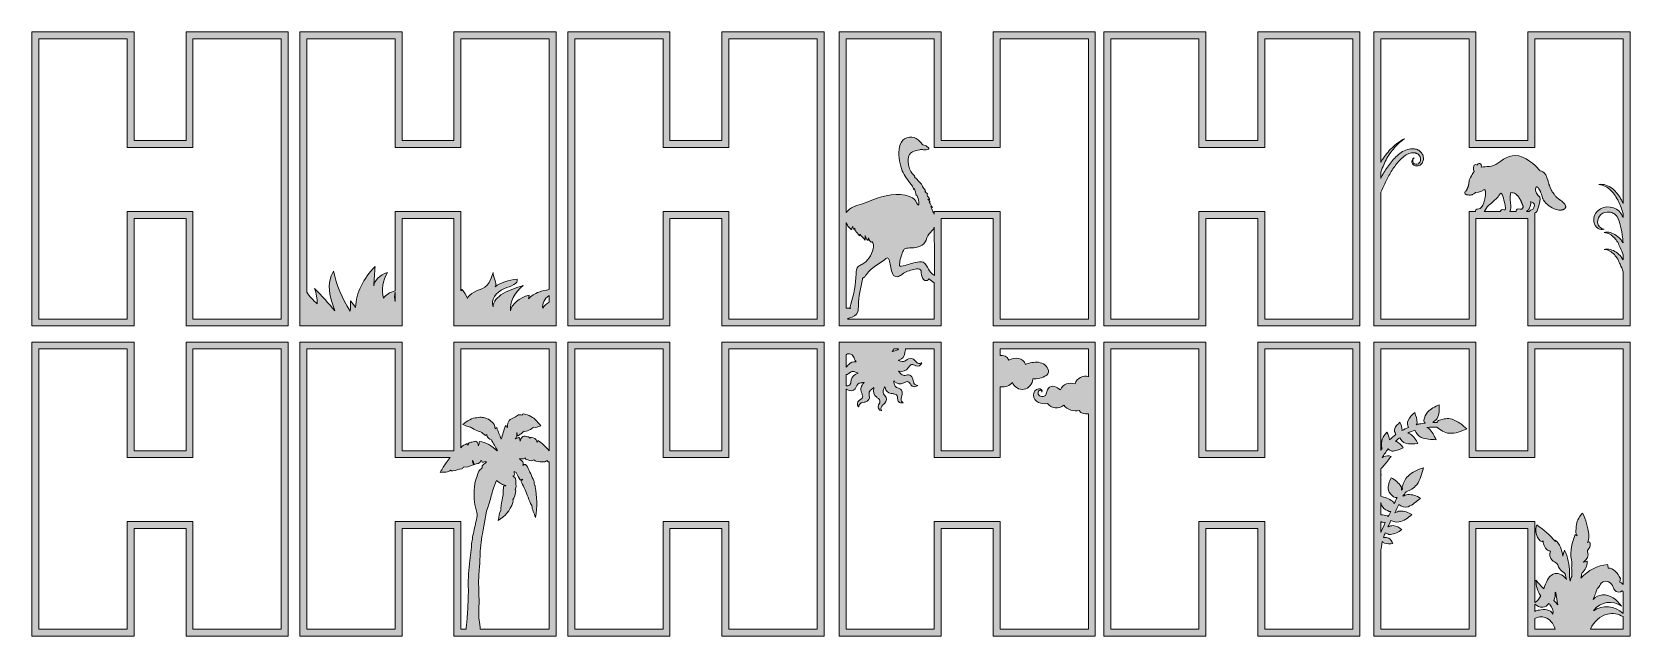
# Model space of a CAD drawing. Header units: millimetres. Extents: x 4 to 695, y -267 to -6.
import ezdxf

# ---------------------------------------------------------------- set-up
doc = ezdxf.new("R2010")
doc.units = ezdxf.units.MM
doc.header["$MEASUREMENT"] = 0
for name, color, linetype in [('Layer 1', 7, 'Continuous'), ('Layer 10', 7, 'Continuous'), ('Layer 11', 7, 'Continuous'), ('Layer 12', 7, 'Continuous'), ('Layer 2', 7, 'Continuous'), ('Layer 4', 7, 'Continuous'), ('Layer 5', 7, 'Continuous'), ('Layer 6', 7, 'Continuous'), ('Layer 7', 7, 'Continuous'), ('Layer 8', 7, 'Continuous'), ('Layer 9', 7, 'Continuous'), ('Layer3', 7, 'Continuous')]:
    doc.layers.add(name, color=color, linetype=linetype)

# ---------------------------------------------------------------- blocks, each defined once
blk = doc.blocks.new('block 2')
at = {"layer": 'Layer 9'}
h = blk.add_hatch(color=1, dxfattribs=at)
h.dxf.hatch_style = 2
h.paths.add_polyline_path([(419.5, -6.02), (419.5, -52.95), (397.04, -52.95), (397.04, -6.02), (352.91, -6.02), (352.91, -133.02), (397.04, -133.02), (397.04, -86.54), (419.5, -86.54), (419.5, -133.02), (463.62, -133.02), (463.62, -6.02)])
edge = h.paths.add_edge_path()
edge.add_spline(control_points=[(355.91, -88.32), (356.01, -88.63), (356.14, -88.92), (356.31, -89.2), (356.33, -89.23), (356.35, -89.27), (356.38, -89.28), (356.48, -89.31), (356.51, -89.39), (356.51, -89.49), (356.51, -89.55), (356.52, -89.6), (356.53, -89.65), (356.56, -89.83), (357.54, -90.77), (357.74, -91.07), (357.89, -91.29), (358.18, -91.52), (358.36, -91.33), (358.44, -91.25), (358.43, -91.12), (358.44, -91), (358.46, -90.67), (358.62, -90.34), (358.88, -90.12), (358.86, -90.57), (358.98, -91.03), (359.22, -91.41), (359.36, -91.22), (359.5, -91.02), (359.64, -90.83), (359.67, -91.67), (360.24, -92.37), (360.78, -93.01), (361.09, -93.38), (361.4, -93.75), (361.71, -94.11), (361.67, -93.87), (361.72, -93.62), (361.85, -93.41), (362.61, -94.25), (363.38, -95.08), (364.15, -95.92), (364.13, -95.27), (364.11, -94.63), (364.09, -93.98), (364.25, -94.82), (364.72, -95.59), (365.38, -96.13), (365.44, -95.76), (365.5, -95.39), (365.57, -95.01), (365.78, -95.58), (366.08, -96.11), (366.43, -96.6), (366.53, -96.73), (366.65, -96.86), (366.81, -96.87), (366.97, -96.87), (367.1, -96.63), (366.96, -96.55), (367.87, -97.21), (367.83, -98.57), (367.56, -99.65), (366.89, -102.39), (365.29, -105.26), (362.64, -106.5), (362.13, -106.74), (361.58, -106.93), (361.16, -107.31), (360.32, -108.08), (360.28, -109.36), (360.25, -110.5), (360.12, -115), (359.19, -119.36), (357.99, -123.68), (357.9, -124.04), (357.8, -124.39), (357.73, -124.76), (357.7, -124.91), (357.72, -125.07), (357.69, -125.22), (357.67, -125.32), (357.71, -125.39), (357.79, -125.47), (357.6, -125.45), (357.46, -125.4), (357.32, -125.34), (357.24, -125.31), (357.16, -125.29), (357.08, -125.29), (356.69, -125.3), (356.3, -125.32), (355.91, -125.36), (355.91, -125.36), (355.91, -88.32), (355.91, -88.32)], knot_values=[0, 0, 0, 0, 1, 1, 1, 2, 2, 2, 3, 3, 3, 4, 4, 4, 5, 5, 5, 6, 6, 6, 7, 7, 7, 8, 8, 8, 9, 9, 9, 10, 10, 10, 11, 11, 11, 12, 12, 12, 13, 13, 13, 14, 14, 14, 15, 15, 15, 16, 16, 16, 17, 17, 17, 18, 18, 18, 19, 19, 19, 20, 20, 20, 21, 21, 21, 22, 22, 22, 23, 23, 23, 24, 24, 24, 25, 25, 25, 26, 26, 26, 27, 27, 27, 28, 28, 28, 29, 29, 29, 30, 30, 30, 31, 31, 31, 32, 32, 32, 32], degree=3, periodic=1)
edge = h.paths.add_edge_path()
edge.add_spline(control_points=[(394.04, -130.02), (394.04, -130.02), (356.48, -130.02), (356.48, -130.02), (356.59, -129.97), (356.7, -129.92), (356.8, -129.87), (357.02, -129.75), (357.23, -129.63), (357.47, -129.56), (358.94, -129.13), (360.43, -128.56), (360.94, -126.98), (361.24, -126.05), (361.21, -125.04), (361.23, -124.06), (361.31, -120.28), (362.14, -116.56), (362.97, -112.87), (363.02, -112.64), (363.08, -112.41), (363.23, -112.23), (363.39, -112.06), (363.63, -111.98), (363.82, -111.85), (364.21, -111.61), (364.44, -111.2), (364.69, -110.83), (365.86, -109.08), (367.55, -107.8), (369.27, -106.64), (370.15, -106.05), (371.04, -105.48), (371.91, -104.88), (372.57, -104.42), (373.48, -103.08), (374.25, -103.92), (374.68, -104.38), (374.74, -105.72), (374.89, -106.33), (375.13, -107.3), (375.36, -108.27), (375.6, -109.23), (375.82, -110.14), (376.13, -111.17), (376.97, -111.58), (377.6, -111.88), (378.36, -111.75), (378.98, -111.44), (379.61, -111.13), (380.14, -110.67), (380.73, -110.29), (382.22, -109.31), (383.99, -108.89), (385.73, -108.49), (386.55, -108.3), (387.58, -108.18), (388.1, -108.85), (388.51, -109.37), (388.38, -110.11), (388.43, -110.77), (388.5, -111.71), (389.08, -112.95), (389.99, -113.34), (390.6, -113.6), (391.47, -113.31), (391.6, -112.66), (392.34, -113.34), (393.29, -113.73), (394.04, -114.37), (394.04, -114.37), (394.04, -130.02), (394.04, -130.02)], knot_values=[0, 0, 0, 0, 1, 1, 1, 2, 2, 2, 3, 3, 3, 4, 4, 4, 5, 5, 5, 6, 6, 6, 7, 7, 7, 8, 8, 8, 9, 9, 9, 10, 10, 10, 11, 11, 11, 12, 12, 12, 13, 13, 13, 14, 14, 14, 15, 15, 15, 16, 16, 16, 17, 17, 17, 18, 18, 18, 19, 19, 19, 20, 20, 20, 21, 21, 21, 22, 22, 22, 23, 23, 23, 24, 24, 24, 24], degree=3, periodic=1)
edge = h.paths.add_edge_path()
edge.add_spline(control_points=[(394.05, -111.21), (392.98, -110.41), (392.11, -109.6), (391.46, -108.43), (390.88, -107.37), (390.4, -106.08), (389.24, -105.53), (388.2, -105.03), (386.97, -105.32), (385.86, -105.62), (383.87, -106.16), (381.87, -106.7), (379.88, -107.24), (379.66, -107.3), (379.4, -107.35), (379.21, -107.22), (379, -107.07), (378.99, -106.76), (379.02, -106.5), (379.18, -104.55), (379.67, -102.64), (380.46, -100.86), (380.61, -100.52), (380.77, -100.18), (381.04, -99.92), (381.61, -99.37), (382.49, -99.34), (383.28, -99.33), (384.55, -99.31), (385.83, -99.25), (387.04, -98.89), (388.26, -98.52), (389.41, -97.82), (390.09, -96.75), (390.77, -95.68), (390.93, -94.35), (391.71, -93.34), (392.48, -92.34), (393.64, -91.68), (394.04, -90.41), (394.04, -97.34), (394.05, -104.27), (394.05, -111.21)], knot_values=[0, 0, 0, 0, 1, 1, 1, 2, 2, 2, 3, 3, 3, 4, 4, 4, 5, 5, 5, 6, 6, 6, 7, 7, 7, 8, 8, 8, 9, 9, 9, 10, 10, 10, 11, 11, 11, 12, 12, 12, 13, 13, 13, 14, 14, 14, 14], degree=3, periodic=1)
edge = h.paths.add_edge_path()
edge.add_spline(control_points=[(460.62, -130.02), (460.62, -130.02), (422.5, -130.02), (422.5, -130.02), (422.5, -130.02), (422.5, -83.54), (422.5, -83.54), (422.5, -83.54), (394.04, -83.54), (394.04, -83.54), (394.04, -83.54), (394.04, -84.69), (394.04, -84.69), (393.85, -84.35), (393.65, -84.01), (393.45, -83.67), (393.46, -83.63), (393.45, -83.6), (393.42, -83.55), (393.39, -83.5), (393.35, -83.44), (393.33, -83.37), (393.12, -82.66), (392.65, -82.1), (392.5, -81.34), (392.64, -81.61), (392.9, -81.8), (393.19, -81.86), (392.77, -81.07), (392.33, -80.29), (391.87, -79.53), (391.98, -79.48), (392.09, -79.43), (392.2, -79.38), (391.95, -78.98), (391.63, -78.62), (391.27, -78.32), (391.49, -78.45), (391.74, -78.51), (391.99, -78.5), (391.94, -78.03), (391.6, -77.66), (391.33, -77.27), (391.06, -76.88), (390.85, -76.37), (391.06, -75.95), (390.69, -75.62), (390.33, -75.3), (389.96, -74.97), (390.06, -74.91), (390.15, -74.86), (390.25, -74.8), (389.94, -74.24), (389.61, -73.7), (389.25, -73.18), (388.89, -72.67), (388.62, -71.87), (388.16, -71.46), (387.39, -70.79), (386.7, -70.02), (386.1, -69.18), (385.91, -69.05), (385.72, -68.92), (385.53, -68.79), (385.57, -68.67), (385.6, -68.55), (385.64, -68.44), (385.66, -68.38), (384.31, -66.95), (384.18, -66.76), (383.74, -66.09), (383.39, -65.36), (383.15, -64.6), (382.64, -63.01), (382.58, -61.22), (383.05, -59.6), (383.18, -59.12), (383.41, -58.66), (383.78, -58.33), (384.01, -58.11), (384.28, -57.96), (384.57, -57.83), (385.55, -57.39), (386.69, -57.12), (387.74, -56.89), (387.98, -56.84), (388.24, -56.79), (388.49, -56.79), (388.79, -56.79), (389.09, -56.86), (389.4, -56.9), (389.77, -56.95), (390.15, -56.94), (390.52, -56.89), (390.89, -56.84), (391.23, -56.68), (391.59, -56.62), (391.73, -56.6), (391.68, -56.37), (391.68, -56.27), (391.68, -56.24), (391.68, -56.21), (391.66, -56.18), (391.65, -56.14), (391.62, -56.12), (391.58, -56.1), (391.45, -56), (391.32, -55.91), (391.18, -55.81), (391.05, -55.72), (390.92, -55.62), (390.8, -55.5), (390.71, -55.41), (390.63, -55.31), (390.53, -55.23), (390.25, -55.01), (389.9, -55.08), (389.57, -54.98), (389.23, -54.89), (388.96, -54.64), (388.7, -54.41), (388.12, -53.87), (387.67, -53.18), (387.07, -52.65), (386, -51.72), (384.66, -51.27), (383.24, -51.44), (376.77, -52.25), (378.54, -62.87), (380.58, -66.79), (381.65, -68.85), (383.11, -70.87), (384.64, -72.63), (384.79, -73.12), (384.94, -73.6), (385.1, -74.08), (385.26, -73.97), (385.38, -73.82), (385.45, -73.64), (385.72, -74.64), (385.99, -75.64), (386.26, -76.64), (386.33, -76.58), (386.41, -76.53), (386.48, -76.47), (386.87, -77.45), (387.15, -78.46), (387.33, -79.49), (387.41, -79.93), (387.48, -80.42), (387.27, -80.83), (386.48, -80.62), (386.13, -79.13), (385.62, -78.53), (385.03, -77.82), (384.18, -77.39), (383.31, -77.06), (378.42, -75.24), (372.21, -76.64), (367.48, -78.47), (365.99, -79.05), (364.53, -79.75), (362.99, -80.21), (360.33, -81), (357.68, -81.72), (355.91, -84.03), (355.91, -84.03), (355.91, -9.02), (355.91, -9.02), (355.91, -9.02), (394.04, -9.02), (394.04, -9.02), (394.04, -9.02), (394.04, -55.95), (394.04, -55.95), (394.04, -55.95), (422.5, -55.95), (422.5, -55.95), (422.5, -55.95), (422.5, -9.02), (422.5, -9.02), (422.5, -9.02), (460.62, -9.02), (460.62, -9.02), (460.62, -9.02), (460.62, -130.02), (460.62, -130.02)], knot_values=[0, 0, 0, 0, 1, 1, 1, 2, 2, 2, 3, 3, 3, 4, 4, 4, 5, 5, 5, 6, 6, 6, 7, 7, 7, 8, 8, 8, 9, 9, 9, 10, 10, 10, 11, 11, 11, 12, 12, 12, 13, 13, 13, 14, 14, 14, 15, 15, 15, 16, 16, 16, 17, 17, 17, 18, 18, 18, 19, 19, 19, 20, 20, 20, 21, 21, 21, 22, 22, 22, 23, 23, 23, 24, 24, 24, 25, 25, 25, 26, 26, 26, 27, 27, 27, 28, 28, 28, 29, 29, 29, 30, 30, 30, 31, 31, 31, 32, 32, 32, 33, 33, 33, 34, 34, 34, 35, 35, 35, 36, 36, 36, 37, 37, 37, 38, 38, 38, 39, 39, 39, 40, 40, 40, 41, 41, 41, 42, 42, 42, 43, 43, 43, 44, 44, 44, 45, 45, 45, 46, 46, 46, 47, 47, 47, 48, 48, 48, 49, 49, 49, 50, 50, 50, 51, 51, 51, 52, 52, 52, 53, 53, 53, 54, 54, 54, 55, 55, 55, 56, 56, 56, 57, 57, 57, 58, 58, 58, 59, 59, 59, 60, 60, 60, 61, 61, 61, 62, 62, 62, 62], degree=3, periodic=1)
h = blk.add_hatch(color=7, dxfattribs=at)
h.dxf.hatch_style = 2
edge = h.paths.add_edge_path()
edge.add_spline(control_points=[(387.91, -52.9), (387.91, -52.9), (387.91, -52.9), (387.91, -52.9), (387.91, -52.9), (387.91, -52.9), (387.91, -52.9)], knot_values=[0, 0, 0, 0, 1, 1, 1, 2, 2, 2, 2], degree=3, periodic=1)
at = {"layer": 'Layer 9', "lineweight": 0}
blk.add_lwpolyline([(419.5, -6.02), (419.5, -52.95), (397.04, -52.95), (397.04, -6.02), (352.91, -6.02), (352.91, -133.02), (397.04, -133.02), (397.04, -86.54), (419.5, -86.54), (419.5, -133.02), (463.62, -133.02), (463.62, -6.02), (419.5, -6.02)], dxfattribs=at)
for points, knots in [([(460.62, -130.02), (460.62, -130.02), (422.5, -130.02), (422.5, -130.02), (422.5, -130.02), (422.5, -83.54), (422.5, -83.54), (422.5, -83.54), (394.04, -83.54), (394.04, -83.54), (394.04, -83.54), (394.04, -84.69), (394.04, -84.69), (393.85, -84.35), (393.65, -84.01), (393.45, -83.67), (393.46, -83.63), (393.45, -83.6), (393.42, -83.55), (393.39, -83.5), (393.35, -83.44), (393.33, -83.37), (393.12, -82.66), (392.65, -82.1), (392.5, -81.34), (392.64, -81.61), (392.9, -81.8), (393.19, -81.86), (392.77, -81.07), (392.33, -80.29), (391.87, -79.53), (391.98, -79.48), (392.09, -79.43), (392.2, -79.38), (391.95, -78.98), (391.63, -78.62), (391.27, -78.32), (391.49, -78.45), (391.74, -78.51), (391.99, -78.5), (391.94, -78.03), (391.6, -77.66), (391.33, -77.27), (391.06, -76.88), (390.85, -76.37), (391.06, -75.95), (390.69, -75.62), (390.33, -75.3), (389.96, -74.97), (390.06, -74.91), (390.15, -74.86), (390.25, -74.8), (389.94, -74.24), (389.61, -73.7), (389.25, -73.18), (388.89, -72.67), (388.62, -71.87), (388.16, -71.46), (387.39, -70.79), (386.7, -70.02), (386.1, -69.18), (385.91, -69.05), (385.72, -68.92), (385.53, -68.79), (385.57, -68.67), (385.6, -68.55), (385.64, -68.44), (385.66, -68.38), (384.31, -66.95), (384.18, -66.76), (383.74, -66.09), (383.39, -65.36), (383.15, -64.6), (382.64, -63.01), (382.58, -61.22), (383.05, -59.6), (383.18, -59.12), (383.41, -58.66), (383.78, -58.33), (384.01, -58.11), (384.28, -57.96), (384.57, -57.83), (385.55, -57.39), (386.69, -57.12), (387.74, -56.89), (387.98, -56.84), (388.24, -56.79), (388.49, -56.79), (388.79, -56.79), (389.09, -56.86), (389.4, -56.9), (389.77, -56.95), (390.15, -56.94), (390.52, -56.89), (390.89, -56.84), (391.23, -56.68), (391.59, -56.62), (391.73, -56.6), (391.68, -56.37), (391.68, -56.27), (391.68, -56.24), (391.68, -56.21), (391.66, -56.18), (391.65, -56.14), (391.62, -56.12), (391.58, -56.1), (391.45, -56), (391.32, -55.91), (391.18, -55.81), (391.05, -55.72), (390.92, -55.62), (390.8, -55.5), (390.71, -55.41), (390.63, -55.31), (390.53, -55.23), (390.25, -55.01), (389.9, -55.08), (389.57, -54.98), (389.23, -54.89), (388.96, -54.64), (388.7, -54.41), (388.12, -53.87), (387.67, -53.18), (387.07, -52.65), (386, -51.72), (384.66, -51.27), (383.24, -51.44), (376.77, -52.25), (378.54, -62.87), (380.58, -66.79), (381.65, -68.85), (383.11, -70.87), (384.64, -72.63), (384.79, -73.12), (384.94, -73.6), (385.1, -74.08), (385.26, -73.97), (385.38, -73.82), (385.45, -73.64), (385.72, -74.64), (385.99, -75.64), (386.26, -76.64), (386.33, -76.58), (386.41, -76.53), (386.48, -76.47), (386.87, -77.45), (387.15, -78.46), (387.33, -79.49), (387.41, -79.93), (387.48, -80.42), (387.27, -80.83), (386.48, -80.62), (386.13, -79.13), (385.62, -78.53), (385.03, -77.82), (384.18, -77.39), (383.31, -77.06), (378.42, -75.24), (372.21, -76.64), (367.48, -78.47), (365.99, -79.05), (364.53, -79.75), (362.99, -80.21), (360.33, -81), (357.68, -81.72), (355.91, -84.03), (355.91, -84.03), (355.91, -9.02), (355.91, -9.02), (355.91, -9.02), (394.04, -9.02), (394.04, -9.02), (394.04, -9.02), (394.04, -55.95), (394.04, -55.95), (394.04, -55.95), (422.5, -55.95), (422.5, -55.95), (422.5, -55.95), (422.5, -9.02), (422.5, -9.02), (422.5, -9.02), (460.62, -9.02), (460.62, -9.02), (460.62, -9.02), (460.62, -130.02), (460.62, -130.02)], [0, 0, 0, 0, 1, 1, 1, 2, 2, 2, 3, 3, 3, 4, 4, 4, 5, 5, 5, 6, 6, 6, 7, 7, 7, 8, 8, 8, 9, 9, 9, 10, 10, 10, 11, 11, 11, 12, 12, 12, 13, 13, 13, 14, 14, 14, 15, 15, 15, 16, 16, 16, 17, 17, 17, 18, 18, 18, 19, 19, 19, 20, 20, 20, 21, 21, 21, 22, 22, 22, 23, 23, 23, 24, 24, 24, 25, 25, 25, 26, 26, 26, 27, 27, 27, 28, 28, 28, 29, 29, 29, 30, 30, 30, 31, 31, 31, 32, 32, 32, 33, 33, 33, 34, 34, 34, 35, 35, 35, 36, 36, 36, 37, 37, 37, 38, 38, 38, 39, 39, 39, 40, 40, 40, 41, 41, 41, 42, 42, 42, 43, 43, 43, 44, 44, 44, 45, 45, 45, 46, 46, 46, 47, 47, 47, 48, 48, 48, 49, 49, 49, 50, 50, 50, 51, 51, 51, 52, 52, 52, 53, 53, 53, 54, 54, 54, 55, 55, 55, 56, 56, 56, 57, 57, 57, 58, 58, 58, 59, 59, 59, 60, 60, 60, 61, 61, 61, 62, 62, 62, 62]), ([(355.91, -88.32), (356.01, -88.63), (356.14, -88.92), (356.31, -89.2), (356.33, -89.23), (356.35, -89.27), (356.38, -89.28), (356.48, -89.31), (356.51, -89.39), (356.51, -89.49), (356.51, -89.55), (356.52, -89.6), (356.53, -89.65), (356.56, -89.83), (357.54, -90.77), (357.74, -91.07), (357.89, -91.29), (358.18, -91.52), (358.36, -91.33), (358.44, -91.25), (358.43, -91.12), (358.44, -91), (358.46, -90.67), (358.62, -90.34), (358.88, -90.12), (358.86, -90.57), (358.98, -91.03), (359.22, -91.41), (359.36, -91.22), (359.5, -91.02), (359.64, -90.83), (359.67, -91.67), (360.24, -92.37), (360.78, -93.01), (361.09, -93.38), (361.4, -93.75), (361.71, -94.11), (361.67, -93.87), (361.72, -93.62), (361.85, -93.41), (362.61, -94.25), (363.38, -95.08), (364.15, -95.92), (364.13, -95.27), (364.11, -94.63), (364.09, -93.98), (364.25, -94.82), (364.72, -95.59), (365.38, -96.13), (365.44, -95.76), (365.5, -95.39), (365.57, -95.01), (365.78, -95.58), (366.08, -96.11), (366.43, -96.6), (366.53, -96.73), (366.65, -96.86), (366.81, -96.87), (366.97, -96.87), (367.1, -96.63), (366.96, -96.55), (367.87, -97.21), (367.83, -98.57), (367.56, -99.65), (366.89, -102.39), (365.29, -105.26), (362.64, -106.5), (362.13, -106.74), (361.58, -106.93), (361.16, -107.31), (360.32, -108.08), (360.28, -109.36), (360.25, -110.5), (360.12, -115), (359.19, -119.36), (357.99, -123.68), (357.9, -124.04), (357.8, -124.39), (357.73, -124.76), (357.7, -124.91), (357.72, -125.07), (357.69, -125.22), (357.67, -125.32), (357.71, -125.39), (357.79, -125.47), (357.6, -125.45), (357.46, -125.4), (357.32, -125.34), (357.24, -125.31), (357.16, -125.29), (357.08, -125.29), (356.69, -125.3), (356.3, -125.32), (355.91, -125.36), (355.91, -125.36), (355.91, -88.32), (355.91, -88.32)], [0, 0, 0, 0, 1, 1, 1, 2, 2, 2, 3, 3, 3, 4, 4, 4, 5, 5, 5, 6, 6, 6, 7, 7, 7, 8, 8, 8, 9, 9, 9, 10, 10, 10, 11, 11, 11, 12, 12, 12, 13, 13, 13, 14, 14, 14, 15, 15, 15, 16, 16, 16, 17, 17, 17, 18, 18, 18, 19, 19, 19, 20, 20, 20, 21, 21, 21, 22, 22, 22, 23, 23, 23, 24, 24, 24, 25, 25, 25, 26, 26, 26, 27, 27, 27, 28, 28, 28, 29, 29, 29, 30, 30, 30, 31, 31, 31, 32, 32, 32, 32]), ([(394.05, -111.21), (392.98, -110.41), (392.11, -109.6), (391.46, -108.43), (390.88, -107.37), (390.4, -106.08), (389.24, -105.53), (388.2, -105.03), (386.97, -105.32), (385.86, -105.62), (383.87, -106.16), (381.87, -106.7), (379.88, -107.24), (379.66, -107.3), (379.4, -107.35), (379.21, -107.22), (379, -107.07), (378.99, -106.76), (379.02, -106.5), (379.18, -104.55), (379.67, -102.64), (380.46, -100.86), (380.61, -100.52), (380.77, -100.18), (381.04, -99.92), (381.61, -99.37), (382.49, -99.34), (383.28, -99.33), (384.55, -99.31), (385.83, -99.25), (387.04, -98.89), (388.26, -98.52), (389.41, -97.82), (390.09, -96.75), (390.77, -95.68), (390.93, -94.35), (391.71, -93.34), (392.48, -92.34), (393.64, -91.68), (394.04, -90.41), (394.04, -97.34), (394.05, -104.27), (394.05, -111.21)], [0, 0, 0, 0, 1, 1, 1, 2, 2, 2, 3, 3, 3, 4, 4, 4, 5, 5, 5, 6, 6, 6, 7, 7, 7, 8, 8, 8, 9, 9, 9, 10, 10, 10, 11, 11, 11, 12, 12, 12, 13, 13, 13, 14, 14, 14, 14]), ([(394.04, -130.02), (394.04, -130.02), (356.48, -130.02), (356.48, -130.02), (356.59, -129.97), (356.7, -129.92), (356.8, -129.87), (357.02, -129.75), (357.23, -129.63), (357.47, -129.56), (358.94, -129.13), (360.43, -128.56), (360.94, -126.98), (361.24, -126.05), (361.21, -125.04), (361.23, -124.06), (361.31, -120.28), (362.14, -116.56), (362.97, -112.87), (363.02, -112.64), (363.08, -112.41), (363.23, -112.23), (363.39, -112.06), (363.63, -111.98), (363.82, -111.85), (364.21, -111.61), (364.44, -111.2), (364.69, -110.83), (365.86, -109.08), (367.55, -107.8), (369.27, -106.64), (370.15, -106.05), (371.04, -105.48), (371.91, -104.88), (372.57, -104.42), (373.48, -103.08), (374.25, -103.92), (374.68, -104.38), (374.74, -105.72), (374.89, -106.33), (375.13, -107.3), (375.36, -108.27), (375.6, -109.23), (375.82, -110.14), (376.13, -111.17), (376.97, -111.58), (377.6, -111.88), (378.36, -111.75), (378.98, -111.44), (379.61, -111.13), (380.14, -110.67), (380.73, -110.29), (382.22, -109.31), (383.99, -108.89), (385.73, -108.49), (386.55, -108.3), (387.58, -108.18), (388.1, -108.85), (388.51, -109.37), (388.38, -110.11), (388.43, -110.77), (388.5, -111.71), (389.08, -112.95), (389.99, -113.34), (390.6, -113.6), (391.47, -113.31), (391.6, -112.66), (392.34, -113.34), (393.29, -113.73), (394.04, -114.37), (394.04, -114.37), (394.04, -130.02), (394.04, -130.02)], [0, 0, 0, 0, 1, 1, 1, 2, 2, 2, 3, 3, 3, 4, 4, 4, 5, 5, 5, 6, 6, 6, 7, 7, 7, 8, 8, 8, 9, 9, 9, 10, 10, 10, 11, 11, 11, 12, 12, 12, 13, 13, 13, 14, 14, 14, 15, 15, 15, 16, 16, 16, 17, 17, 17, 18, 18, 18, 19, 19, 19, 20, 20, 20, 21, 21, 21, 22, 22, 22, 23, 23, 23, 24, 24, 24, 24])]:
    blk.add_open_spline(points, degree=3, knots=knots, dxfattribs=at)

msp = doc.modelspace()

# ---------------------------------------------------------------- hatches: boundary and pattern name
at = {"layer": 'Layer 1'}
h = msp.add_hatch(color=1, dxfattribs=at)
h.dxf.hatch_style = 2
h.paths.add_polyline_path([(650.59, -139.98), (650.59, -186.92), (628.13, -186.92), (628.13, -139.98), (584.01, -139.98), (584.01, -266.98), (628.13, -266.98), (628.13, -220.5), (650.59, -220.5), (650.59, -266.98), (694.71, -266.98), (694.71, -139.98)])
edge = h.paths.add_edge_path()
edge.add_spline(control_points=[(587.01, -217.52), (587.47, -217.87), (588.03, -217.85), (588.6, -218.01), (588.71, -218.04), (588.83, -217.97), (588.94, -217.99), (588.29, -219.4), (587.66, -220.81), (587.01, -222.22), (587.01, -222.22), (587.01, -217.52), (587.01, -217.52)], knot_values=[0, 0, 0, 0, 1, 1, 1, 2, 2, 2, 3, 3, 3, 4, 4, 4, 4], degree=3, periodic=1)
edge = h.paths.add_edge_path()
edge.add_spline(control_points=[(587.01, -214.59), (587.01, -214.59), (587.01, -209.25), (587.01, -209.25), (587.19, -210.03), (587.46, -210.77), (587.9, -211.37), (588.71, -212.48), (589.6, -212.51), (590.62, -213.16), (590.89, -213.33), (591.09, -213.1), (591.37, -213.2), (591, -213.94), (590.58, -214.65), (590.21, -215.39), (590.09, -215.29), (590.08, -215.16), (589.93, -215.1), (588.99, -214.72), (588.01, -214.59), (587.01, -214.59)], knot_values=[0, 0, 0, 0, 1, 1, 1, 2, 2, 2, 3, 3, 3, 4, 4, 4, 5, 5, 5, 6, 6, 6, 7, 7, 7, 7], degree=3, periodic=1)
edge = h.paths.add_edge_path()
edge.add_spline(control_points=[(653.59, -263.98), (653.59, -263.98), (653.59, -259.44), (653.59, -259.44), (654.94, -258.68), (656.49, -258.46), (657.94, -258.92), (659.99, -259.56), (661.71, -261.55), (662.41, -263.98), (662.41, -263.98), (653.59, -263.98), (653.59, -263.98)], knot_values=[0, 0, 0, 0, 1, 1, 1, 2, 2, 2, 3, 3, 3, 4, 4, 4, 4], degree=3, periodic=1)
edge = h.paths.add_edge_path()
edge.add_spline(control_points=[(653.59, -256.32), (653.59, -256.32), (653.59, -253.18), (653.59, -253.18), (654.58, -254.12), (655.8, -254.61), (656.97, -254.5), (657.99, -254.41), (658.96, -253.86), (659.68, -252.98), (659.79, -253.09), (659.9, -253.2), (660, -253.31), (660.98, -254.39), (661.72, -256.01), (661.39, -257.57), (660.23, -255.33), (657.59, -255.3), (655.46, -255.76), (654.83, -255.89), (654.19, -256.06), (653.59, -256.32)], knot_values=[0, 0, 0, 0, 1, 1, 1, 2, 2, 2, 3, 3, 3, 4, 4, 4, 5, 5, 5, 6, 6, 6, 7, 7, 7, 7], degree=3, periodic=1)
edge = h.paths.add_edge_path()
edge.add_spline(control_points=[(661.72, -251.57), (662.25, -250.49), (662.58, -249.28), (662.31, -248), (662.42, -248.08), (662.54, -248.14), (662.66, -248.19), (662.92, -249.97), (663.19, -251.75), (663.45, -253.53), (662.87, -252.88), (662.3, -252.22), (661.72, -251.57)], knot_values=[0, 0, 0, 0, 1, 1, 1, 2, 2, 2, 3, 3, 3, 4, 4, 4, 4], degree=3, periodic=1)
edge = h.paths.add_edge_path()
edge.add_spline(control_points=[(691.71, -263.98), (691.71, -263.98), (677.56, -263.98), (677.56, -263.98), (679.12, -260.69), (681.87, -258.24), (684.94, -257.52), (687.22, -256.98), (689.62, -257.4), (691.71, -258.61), (691.71, -258.61), (691.71, -263.98), (691.71, -263.98)], knot_values=[0, 0, 0, 0, 1, 1, 1, 2, 2, 2, 3, 3, 3, 4, 4, 4, 4], degree=3, periodic=1)
edge = h.paths.add_edge_path()
edge.add_spline(control_points=[(691.71, -257.2), (688.06, -253.99), (682.85, -253.3), (678.9, -256.05), (681.9, -252.13), (687.23, -251.27), (690.97, -254.1), (689.05, -251.06), (685.97, -248.98), (682.83, -249.21), (681.34, -249.32), (679.89, -250.04), (678.71, -251.14), (679.38, -249.64), (679.97, -248.08), (680.49, -246.49), (680.69, -246.36), (680.88, -246.19), (681.04, -246), (681.5, -245.45), (681.83, -244.73), (682.3, -244.2), (683.62, -242.73), (685.99, -243.22), (687.11, -245.19), (687.44, -245.77), (687.66, -246.43), (688.03, -246.97), (688.87, -248.2), (690.44, -248.4), (691.31, -247.4), (691.45, -247.5), (691.58, -247.61), (691.71, -247.71), (691.71, -247.71), (691.71, -257.2), (691.71, -257.2)], knot_values=[0, 0, 0, 0, 1, 1, 1, 2, 2, 2, 3, 3, 3, 4, 4, 4, 5, 5, 5, 6, 6, 6, 7, 7, 7, 8, 8, 8, 9, 9, 9, 10, 10, 10, 11, 11, 11, 12, 12, 12, 12], degree=3, periodic=1)
edge = h.paths.add_edge_path()
edge.add_spline(control_points=[(691.71, -244.78), (691.35, -244.2), (690.83, -243.77), (690.28, -243.76), (690.39, -243.22), (690.49, -242.68), (690.59, -242.14), (689.9, -240.98), (689.2, -239.82), (688.32, -238.93), (687.43, -238.04), (686.31, -237.45), (685.26, -237.66), (685.17, -237.13), (685.08, -236.6), (684.99, -236.07), (680.7, -236.48), (676.63, -238.57), (673.42, -241.99), (673.59, -241.28), (673.75, -240.56), (673.89, -239.85), (673.94, -239.8), (673.99, -239.76), (674.03, -239.71), (675.23, -238.47), (676.36, -236.76), (676.23, -234.67), (675.64, -234.8), (675.05, -234.93), (674.46, -235.06), (674.46, -235.05), (674.46, -235.04), (674.46, -235.04), (675.58, -234.25), (676.84, -233.01), (676.51, -231.32), (676.42, -230.89), (676.23, -230.45), (676.31, -230.04), (676.39, -229.64), (676.71, -229.42), (676.94, -229.15), (677.51, -228.49), (677.65, -227.3), (677.27, -226.36), (676.94, -226.25), (676.59, -226.33), (676.33, -226.56), (677.27, -225), (676.88, -222.64), (676.45, -220.61), (676.38, -220.26), (676.3, -219.92), (676.23, -219.57), (676.15, -219.17), (676.06, -218.77), (675.96, -218.37), (675.58, -216.76), (675, -215.18), (674.14, -213.88), (673.02, -215.27), (671.86, -216.77), (671.52, -218.78), (671.32, -219.95), (671.42, -221.2), (671.26, -222.37), (671.48, -222.79), (671.7, -223.21), (671.92, -223.63), (671.61, -223.47), (671.31, -223.31), (671, -223.15), (669.8, -226.52), (668.57, -230.25), (669.38, -234.03), (669.48, -234.48), (669.6, -234.94), (669.63, -235.4), (669.65, -235.95), (669.53, -236.47), (669.49, -237.01), (669.45, -237.69), (669.55, -238.39), (669.58, -239.08), (669.61, -239.79), (669.58, -240.52), (669.53, -241.25), (669.26, -241.92), (669.01, -242.6), (668.79, -243.3), (668.54, -242.04), (668.62, -240.76), (668.6, -239.49), (668.55, -236.2), (667.8, -232.85), (666.46, -229.91), (666.07, -230.71), (665.78, -231.6), (665.6, -232.53), (665.46, -229.79), (664.22, -227.06), (662.39, -225.5), (662.41, -225.7), (662.43, -225.91), (662.45, -226.11), (659.98, -223.36), (657.28, -220.97), (654.43, -218.98), (653.46, -221.11), (654.14, -224.35), (655.86, -225.81), (656.28, -226.16), (656.92, -226.36), (657.15, -225.83), (657.22, -227.67), (658.21, -229.49), (659.55, -230.24), (659.8, -230.24), (660.06, -230.25), (660.31, -230.25), (659.72, -231.46), (660.07, -233.37), (661.06, -234.24), (661.68, -234.79), (662.46, -234.95), (663.02, -235.59), (663.71, -236.37), (663.91, -237.67), (664.6, -238.44), (665.22, -239.14), (666.17, -239.3), (666.64, -240.18), (666.84, -240.55), (666.92, -240.98), (667.01, -241.4), (667.09, -241.78), (667.19, -242.14), (667.29, -242.51), (667.2, -242.39), (667.11, -242.27), (667.02, -242.16), (665.5, -240.38), (663.33, -239.41), (661.52, -240.19), (659.41, -241.1), (658.34, -243.97), (657.41, -246.58), (657.4, -246.6), (657.39, -246.62), (657.39, -246.64), (656.28, -245.39), (655.17, -244.13), (654.07, -242.87), (654.01, -245.33), (654.78, -247.8), (656.13, -249.63), (655.47, -250.9), (654.66, -251.96), (653.59, -252.48), (653.59, -252.48), (653.59, -220.5), (653.59, -220.5), (653.59, -220.5), (653.59, -217.5), (653.59, -217.5), (653.59, -217.5), (650.59, -217.5), (650.59, -217.5), (650.59, -217.5), (628.13, -217.5), (628.13, -217.5), (628.13, -217.5), (625.13, -217.5), (625.13, -217.5), (625.13, -217.5), (625.13, -220.5), (625.13, -220.5), (625.13, -220.5), (625.13, -263.98), (625.13, -263.98), (625.13, -263.98), (587.01, -263.98), (587.01, -263.98), (587.01, -263.98), (587.01, -229.61), (587.01, -229.61), (587.16, -229.73), (587.32, -227.46), (587.6, -226.14), (587.91, -226.4), (588.18, -226.76), (588.58, -226.87), (589.77, -227.2), (590.99, -227.14), (592.21, -227.07), (591.81, -226.15), (591.33, -225.22), (590.47, -224.71), (589.74, -224.28), (589.1, -224.46), (588.33, -224.41), (588.25, -224.4), (588.21, -224.47), (588.12, -224.47), (588.38, -223.79), (588.64, -223.09), (588.91, -222.42), (589.7, -222.7), (590.23, -223.18), (591.14, -223.1), (592.96, -222.93), (594.55, -222.06), (596.06, -221.04), (594.95, -220.05), (593.85, -219.43), (592.36, -219.29), (591.5, -219.21), (590.87, -219.62), (590.07, -219.79), (590.55, -218.92), (590.96, -218.01), (591.4, -217.13), (592.55, -217.48), (593.55, -217.91), (594.82, -217.7), (596.98, -217.35), (598.73, -215.83), (600.43, -214.49), (598.82, -213.51), (597.19, -212.94), (595.31, -212.99), (594.44, -213.01), (593.87, -213.51), (593.09, -213.74), (593.71, -212.56), (594.21, -211.31), (594.79, -210.11), (596.02, -211.01), (597.22, -211.64), (598.78, -211.1), (600.83, -210.4), (602.46, -208.72), (604.18, -207.44), (602.38, -206.47), (600.73, -205.75), (598.66, -205.85), (597.84, -205.89), (597.29, -206.34), (596.55, -206.6), (596.99, -205.96), (597.4, -205.31), (597.89, -204.69), (599.74, -204.03), (601.35, -203.17), (602.5, -201.61), (604.2, -199.27), (604.65, -196.97), (605.51, -194.35), (602.98, -195.01), (600.6, -196.13), (598.8, -197.86), (597.27, -199.31), (596.92, -200.72), (596.26, -202.48), (596.07, -202.98), (596.44, -203.07), (596.36, -203.52), (596.25, -203.67), (596.1, -203.85), (595.98, -204.01), (595.9, -203.52), (596.05, -202.92), (595.78, -202.49), (594.68, -200.71), (593.2, -199.67), (591.45, -198.59), (590.61, -200.23), (589.9, -202.18), (590.3, -203.95), (590.64, -205.44), (591.6, -205.93), (592.55, -206.83), (593.03, -207.29), (593.47, -206.98), (594.01, -207.18), (593.69, -207.75), (593.44, -208.36), (593.17, -208.96), (593.02, -209.27), (592.9, -209.58), (592.78, -209.9), (592.52, -209.54), (592.47, -209.06), (592.08, -208.79), (590.52, -207.66), (588.84, -207.08), (587.01, -206.59), (587.01, -206.59), (587.01, -197.51), (587.01, -197.51), (587.06, -197.4), (587.11, -197.29), (587.16, -197.18), (587.11, -197.19), (587.06, -197.2), (587.01, -197.2), (587.01, -197.2), (587.01, -194.58), (587.01, -194.58), (587.41, -194.38), (587.78, -193.96), (588.22, -193.46), (589.31, -192.24), (590.43, -190.7), (591.47, -189.38), (590.3, -189.06), (589.36, -189), (588.2, -189.46), (587.99, -189.54), (587.77, -189.82), (587.57, -189.95), (588.4, -188.62), (589.26, -187.3), (590.21, -186.06), (590.81, -186.7), (591.46, -187.25), (592.4, -187.13), (593.94, -186.94), (595.27, -186.16), (596.71, -185.65), (595.82, -184.57), (594.94, -183.62), (593.72, -182.93), (593.57, -182.84), (593.41, -182.88), (593.26, -182.82), (593.9, -182.33), (594.54, -181.82), (595.21, -181.37), (595.87, -182.35), (596.52, -183.34), (597.7, -183.69), (599.48, -184.22), (601.19, -183.94), (603, -183.84), (602.2, -182.22), (601.28, -180.86), (599.86, -179.73), (599.51, -179.46), (599.09, -179.48), (598.71, -179.29), (599.71, -178.86), (600.72, -178.44), (601.75, -178.11), (602.4, -179.42), (603.08, -180.58), (604.48, -181.17), (606.55, -182.03), (608.68, -182.03), (610.87, -182.2), (610.08, -180.36), (609.22, -178.77), (607.8, -177.34), (607.58, -177.12), (607.21, -177.07), (606.96, -176.9), (608.36, -176.75), (609.74, -176.67), (611.16, -176.78), (612.72, -177.97), (614.61, -179.23), (616.55, -179.38), (619.46, -179.61), (621.57, -178.48), (624.16, -177.53), (622.3, -175.79), (620.27, -174.12), (617.86, -173.36), (615.83, -172.72), (614.18, -173.22), (612.31, -173.73), (611.61, -173.92), (611.66, -174.41), (611.15, -174.75), (610.6, -174.73), (610.01, -174.71), (609.46, -174.7), (610.09, -174.19), (611.03, -173.74), (611.37, -173), (612.28, -171.04), (612.27, -169.19), (612.22, -167.11), (610.45, -167.87), (608.49, -168.88), (607.2, -170.22), (606.12, -171.36), (605.9, -172.42), (605.61, -173.78), (605.48, -174.43), (606.02, -174.46), (606.18, -174.97), (605.37, -175.05), (604.54, -175.21), (603.74, -175.36), (603.26, -175.46), (602.81, -175.58), (602.34, -175.7), (602.42, -175.42), (602.65, -175.13), (602.65, -174.83), (602.65, -173.25), (602.2, -171.88), (601.65, -170.43), (600.57, -171.41), (599.39, -172.51), (598.79, -173.82), (598.29, -174.92), (598.65, -175.64), (598.88, -176.71), (598.89, -176.77), (598.96, -176.77), (598.97, -176.83), (598.01, -177.27), (597.07, -177.74), (596.14, -178.24), (596.14, -178.19), (596.17, -178.14), (596.17, -178.09), (596.09, -176.86), (595.79, -175.77), (595.27, -174.65), (594.37, -175.41), (593.41, -176.27), (593.04, -177.37), (592.73, -178.3), (593.11, -178.87), (593.33, -179.71), (593.36, -179.82), (593.46, -179.82), (593.5, -179.92), (592.57, -180.65), (591.66, -181.41), (590.74, -182.16), (590.54, -181), (590.16, -179.96), (589.64, -178.91), (588.78, -179.87), (588.06, -180.65), (587.64, -181.94), (587.28, -183.02), (587.24, -184.32), (587.37, -185.47), (587.39, -185.7), (587.47, -185.69), (587.61, -185.8), (587.41, -186.15), (587.21, -186.49), (587.01, -186.84), (587.01, -186.84), (587.01, -142.98), (587.01, -142.98), (587.01, -142.98), (625.13, -142.98), (625.13, -142.98), (625.13, -142.98), (625.13, -186.92), (625.13, -186.92), (625.13, -186.92), (625.13, -189.92), (625.13, -189.92), (625.13, -189.92), (628.13, -189.92), (628.13, -189.92), (628.13, -189.92), (650.59, -189.92), (650.59, -189.92), (650.59, -189.92), (653.59, -189.92), (653.59, -189.92), (653.59, -189.92), (653.59, -186.92), (653.59, -186.92), (653.59, -186.92), (653.59, -142.98), (653.59, -142.98), (653.59, -142.98), (691.71, -142.98), (691.71, -142.98), (691.71, -142.98), (691.71, -244.78), (691.71, -244.78)], knot_values=[0, 0, 0, 0, 1, 1, 1, 2, 2, 2, 3, 3, 3, 4, 4, 4, 5, 5, 5, 6, 6, 6, 7, 7, 7, 8, 8, 8, 9, 9, 9, 10, 10, 10, 11, 11, 11, 12, 12, 12, 13, 13, 13, 14, 14, 14, 15, 15, 15, 16, 16, 16, 17, 17, 17, 18, 18, 18, 19, 19, 19, 20, 20, 20, 21, 21, 21, 22, 22, 22, 23, 23, 23, 24, 24, 24, 25, 25, 25, 26, 26, 26, 27, 27, 27, 28, 28, 28, 29, 29, 29, 30, 30, 30, 31, 31, 31, 32, 32, 32, 33, 33, 33, 34, 34, 34, 35, 35, 35, 36, 36, 36, 37, 37, 37, 38, 38, 38, 39, 39, 39, 40, 40, 40, 41, 41, 41, 42, 42, 42, 43, 43, 43, 44, 44, 44, 45, 45, 45, 46, 46, 46, 47, 47, 47, 48, 48, 48, 49, 49, 49, 50, 50, 50, 51, 51, 51, 52, 52, 52, 53, 53, 53, 54, 54, 54, 55, 55, 55, 56, 56, 56, 57, 57, 57, 58, 58, 58, 59, 59, 59, 60, 60, 60, 61, 61, 61, 62, 62, 62, 63, 63, 63, 64, 64, 64, 65, 65, 65, 66, 66, 66, 67, 67, 67, 68, 68, 68, 69, 69, 69, 70, 70, 70, 71, 71, 71, 72, 72, 72, 73, 73, 73, 74, 74, 74, 75, 75, 75, 76, 76, 76, 77, 77, 77, 78, 78, 78, 79, 79, 79, 80, 80, 80, 81, 81, 81, 82, 82, 82, 83, 83, 83, 84, 84, 84, 85, 85, 85, 86, 86, 86, 87, 87, 87, 88, 88, 88, 89, 89, 89, 90, 90, 90, 91, 91, 91, 92, 92, 92, 93, 93, 93, 94, 94, 94, 95, 95, 95, 96, 96, 96, 97, 97, 97, 98, 98, 98, 99, 99, 99, 100, 100, 100, 101, 101, 101, 102, 102, 102, 103, 103, 103, 104, 104, 104, 105, 105, 105, 106, 106, 106, 107, 107, 107, 108, 108, 108, 109, 109, 109, 110, 110, 110, 111, 111, 111, 112, 112, 112, 113, 113, 113, 114, 114, 114, 115, 115, 115, 116, 116, 116, 117, 117, 117, 118, 118, 118, 119, 119, 119, 120, 120, 120, 121, 121, 121, 122, 122, 122, 123, 123, 123, 124, 124, 124, 125, 125, 125, 126, 126, 126, 127, 127, 127, 128, 128, 128, 129, 129, 129, 130, 130, 130, 131, 131, 131, 132, 132, 132, 133, 133, 133, 134, 134, 134, 135, 135, 135, 136, 136, 136, 137, 137, 137, 138, 138, 138, 139, 139, 139, 140, 140, 140, 141, 141, 141, 142, 142, 142, 143, 143, 143, 144, 144, 144, 145, 145, 145, 146, 146, 146, 147, 147, 147, 148, 148, 148, 149, 149, 149, 150, 150, 150, 151, 151, 151, 152, 152, 152, 153, 153, 153, 154, 154, 154, 155, 155, 155, 156, 156, 156, 157, 157, 157, 158, 158, 158, 159, 159, 159, 160, 160, 160, 161, 161, 161, 162, 162, 162, 163, 163, 163, 164, 164, 164, 164], degree=3, periodic=1)
at = {"layer": 'Layer 10'}
h = msp.add_hatch(color=2, dxfattribs=at)
h.dxf.hatch_style = 2
h.paths.add_polyline_path([(346.36, -6.02), (302.24, -6.02), (302.24, -52.95), (279.78, -52.95), (279.78, -6.02), (235.65, -6.02), (235.65, -133.02), (279.78, -133.02), (279.78, -86.54), (302.24, -86.54), (302.24, -133.02), (346.36, -133.02)])
h.paths.add_polyline_path([(343.36, -9.02), (343.36, -130.02), (305.24, -130.02), (305.24, -86.54), (305.24, -83.54), (302.24, -83.54), (279.78, -83.54), (276.78, -83.54), (276.78, -86.54), (276.78, -130.02), (238.65, -130.02), (238.65, -9.02), (276.78, -9.02), (276.78, -52.95), (276.78, -55.95), (279.78, -55.95), (302.24, -55.95), (305.24, -55.95), (305.24, -52.95), (305.24, -9.02)])
at = {"layer": 'Layer 11'}
h = msp.add_hatch(color=1, dxfattribs=at)
h.dxf.hatch_style = 2
h.paths.add_polyline_path([(186.43, -6.02), (186.43, -52.95), (163.98, -52.95), (163.98, -6.02), (119.85, -6.02), (119.85, -133.02), (163.98, -133.02), (163.98, -86.54), (186.43, -86.54), (186.43, -133.02), (230.56, -133.02), (230.56, -6.02)])
edge = h.paths.add_edge_path()
edge.add_spline(control_points=[(227.56, -122.74), (226.34, -123.44), (225.39, -124.32), (224.88, -125.3), (224.35, -123.34), (225.5, -121.35), (227.56, -119.85), (227.56, -119.85), (227.56, -122.74), (227.56, -122.74)], knot_values=[0, 0, 0, 0, 1, 1, 1, 2, 2, 2, 3, 3, 3, 3], degree=3, periodic=1)
edge = h.paths.add_edge_path()
edge.add_spline(control_points=[(160.98, -122.46), (160.73, -121.11), (160.73, -119.75), (160.98, -118.4), (160.98, -118.4), (160.98, -122.46), (160.98, -122.46)], knot_values=[0, 0, 0, 0, 1, 1, 1, 2, 2, 2, 2], degree=3, periodic=1)
edge = h.paths.add_edge_path()
edge.add_spline(control_points=[(163.98, -83.54), (163.98, -83.54), (160.98, -83.54), (160.98, -83.54), (160.98, -83.54), (160.98, -86.54), (160.98, -86.54), (160.98, -86.54), (160.98, -117.86), (160.98, -117.86), (158.73, -118.47), (156.88, -119.64), (155.93, -121.07), (155.11, -117.34), (155.7, -113.5), (157.64, -109.94), (154.34, -111.07), (152.08, -113.31), (151.76, -115.67), (151.95, -112.89), (152.15, -110.11), (152.35, -107.33), (147.12, -112.6), (144.18, -118.77), (143.94, -125), (143.22, -124.04), (142.5, -123.08), (141.78, -122.12), (141.73, -123.61), (141.68, -125.11), (141.64, -126.61), (138.01, -121.1), (135.58, -115.26), (134.44, -109.33), (130.9, -114.72), (132.92, -120.85), (135, -126.54), (132.27, -123.21), (129.33, -119.96), (126.18, -116.78), (126.96, -118.96), (127.35, -121.2), (127.34, -123.43), (125.51, -121.89), (124, -120.2), (122.85, -118.42), (122.85, -118.42), (122.85, -9.02), (122.85, -9.02), (122.85, -9.02), (160.98, -9.02), (160.98, -9.02), (160.98, -9.02), (160.98, -52.95), (160.98, -52.95), (160.98, -52.95), (160.98, -55.95), (160.98, -55.95), (160.98, -55.95), (163.98, -55.95), (163.98, -55.95), (163.98, -55.95), (186.43, -55.95), (186.43, -55.95), (186.43, -55.95), (189.43, -55.95), (189.43, -55.95), (189.43, -55.95), (189.43, -52.95), (189.43, -52.95), (189.43, -52.95), (189.43, -9.02), (189.43, -9.02), (189.43, -9.02), (227.56, -9.02), (227.56, -9.02), (227.56, -9.02), (227.56, -117.33), (227.56, -117.33), (226.02, -117.53), (224.53, -117.87), (223.15, -118.37), (221.29, -119.04), (219.72, -120.08), (218.69, -121.27), (218.78, -120.74), (218.87, -120.21), (218.97, -119.67), (214.62, -120.82), (211.41, -123.53), (210.89, -126.49), (210.56, -122.58), (212.56, -118.62), (216.4, -115.55), (213.32, -116.54), (210.19, -117.54), (207.67, -119.03), (205.15, -120.52), (203.28, -122.58), (203.39, -124.76), (202.24, -121.84), (204.29, -118.53), (208.27, -116.88), (210.8, -115.83), (214.55, -114.69), (213.71, -112.85), (210.06, -113.12), (206.6, -114.29), (204.22, -116.06), (205.46, -114.81), (203, -111.36), (203.42, -109.91), (201, -117.66), (198.99, -116.28), (195.12, -118.44), (193.83, -119.17), (192.45, -120.18), (192.32, -121.17), (191.79, -119.83), (191, -118.52), (189.97, -117.3), (189.78, -117.48), (189.6, -117.66), (189.43, -117.84), (189.43, -117.84), (189.43, -86.54), (189.43, -86.54), (189.43, -86.54), (189.43, -83.54), (189.43, -83.54), (189.43, -83.54), (186.43, -83.54), (186.43, -83.54), (186.43, -83.54), (163.98, -83.54), (163.98, -83.54)], knot_values=[0, 0, 0, 0, 1, 1, 1, 2, 2, 2, 3, 3, 3, 4, 4, 4, 5, 5, 5, 6, 6, 6, 7, 7, 7, 8, 8, 8, 9, 9, 9, 10, 10, 10, 11, 11, 11, 12, 12, 12, 13, 13, 13, 14, 14, 14, 15, 15, 15, 16, 16, 16, 17, 17, 17, 18, 18, 18, 19, 19, 19, 20, 20, 20, 21, 21, 21, 22, 22, 22, 23, 23, 23, 24, 24, 24, 25, 25, 25, 26, 26, 26, 27, 27, 27, 28, 28, 28, 29, 29, 29, 30, 30, 30, 31, 31, 31, 32, 32, 32, 33, 33, 33, 34, 34, 34, 35, 35, 35, 36, 36, 36, 37, 37, 37, 38, 38, 38, 39, 39, 39, 40, 40, 40, 41, 41, 41, 42, 42, 42, 43, 43, 43, 44, 44, 44, 45, 45, 45, 45], degree=3, periodic=1)
at = {"layer": 'Layer 12'}
h = msp.add_hatch(color=2, dxfattribs=at)
h.dxf.hatch_style = 2
h.paths.add_polyline_path([(114.76, -6.02), (70.63, -6.02), (70.63, -52.95), (48.18, -52.95), (48.18, -6.02), (4.05, -6.02), (4.05, -133.02), (48.18, -133.02), (48.18, -86.54), (70.63, -86.54), (70.63, -133.02), (114.76, -133.02)])
h.paths.add_polyline_path([(111.76, -9.02), (111.76, -130.02), (73.63, -130.02), (73.63, -86.54), (73.63, -83.54), (70.63, -83.54), (48.18, -83.54), (45.18, -83.54), (45.18, -86.54), (45.18, -130.02), (7.05, -130.02), (7.05, -9.02), (45.18, -9.02), (45.18, -52.95), (45.18, -55.95), (48.18, -55.95), (70.63, -55.95), (73.63, -55.95), (73.63, -52.95), (73.63, -9.02)])
at = {"layer": 'Layer 2'}
h = msp.add_hatch(color=2, dxfattribs=at)
h.dxf.hatch_style = 2
h.paths.add_polyline_path([(577.96, -139.98), (533.84, -139.98), (533.84, -186.92), (511.38, -186.92), (511.38, -139.98), (467.26, -139.98), (467.26, -266.98), (511.38, -266.98), (511.38, -220.5), (533.84, -220.5), (533.84, -266.98), (577.96, -266.98)])
h.paths.add_polyline_path([(574.96, -142.98), (574.96, -263.98), (536.84, -263.98), (536.84, -220.5), (536.84, -217.5), (533.84, -217.5), (511.38, -217.5), (508.38, -217.5), (508.38, -220.5), (508.38, -263.98), (470.26, -263.98), (470.26, -142.98), (508.38, -142.98), (508.38, -186.92), (508.38, -189.92), (511.38, -189.92), (533.84, -189.92), (536.84, -189.92), (536.84, -186.92), (536.84, -142.98)])
at = {"layer": 'Layer 4'}
h = msp.add_hatch(color=2, dxfattribs=at)
h.dxf.hatch_style = 2
h.paths.add_polyline_path([(346.36, -139.98), (302.24, -139.98), (302.24, -186.92), (279.78, -186.92), (279.78, -139.98), (235.65, -139.98), (235.65, -266.98), (279.78, -266.98), (279.78, -220.5), (302.24, -220.5), (302.24, -266.98), (346.36, -266.98)])
h.paths.add_polyline_path([(343.36, -142.98), (343.36, -263.98), (305.24, -263.98), (305.24, -220.5), (305.24, -217.5), (302.24, -217.5), (279.78, -217.5), (276.78, -217.5), (276.78, -220.5), (276.78, -263.98), (238.65, -263.98), (238.65, -142.98), (276.78, -142.98), (276.78, -186.92), (276.78, -189.92), (279.78, -189.92), (302.24, -189.92), (305.24, -189.92), (305.24, -186.92), (305.24, -142.98)])
at = {"layer": 'Layer 5'}
h = msp.add_hatch(color=1, dxfattribs=at)
h.dxf.hatch_style = 2
h.paths.add_polyline_path([(186.43, -139.98), (186.43, -186.92), (163.98, -186.92), (163.98, -139.98), (119.85, -139.98), (119.85, -266.98), (163.98, -266.98), (163.98, -220.5), (186.43, -220.5), (186.43, -266.98), (230.56, -266.98), (230.56, -139.98)])
edge = h.paths.add_edge_path()
edge.add_spline(control_points=[(196.46, -214.97), (196.26, -216.19), (195.98, -217.38), (195.73, -218.58), (195.27, -220.74), (194.7, -222.87), (194.38, -225.07), (193.93, -228.12), (193.7, -231.23), (193.32, -234.31), (192.84, -238.16), (192.49, -242.01), (192.63, -245.93), (192.71, -248.07), (192.62, -250.23), (192.53, -252.37), (192.42, -255.14), (192.24, -257.9), (192.06, -260.65), (192, -261.48), (191.82, -262.29), (191.7, -263.11), (191.64, -263.46), (191.64, -263.75), (191.7, -263.98), (191.7, -263.98), (189.43, -263.98), (189.43, -263.98), (189.43, -263.98), (189.43, -217.5), (189.43, -217.5), (189.43, -217.5), (160.98, -217.5), (160.98, -217.5), (160.98, -217.5), (160.98, -263.98), (160.98, -263.98), (160.98, -263.98), (122.85, -263.98), (122.85, -263.98), (122.85, -263.98), (122.85, -142.98), (122.85, -142.98), (122.85, -142.98), (160.98, -142.98), (160.98, -142.98), (160.98, -142.98), (160.98, -189.92), (160.98, -189.92), (160.98, -189.92), (184.73, -189.92), (184.73, -189.92), (184.16, -190.62), (183.6, -191.35), (183.06, -192.12), (182.19, -193.36), (181.43, -194.73), (180.47, -196.29), (181.7, -196.2), (182.68, -196.2), (183.64, -196.04), (184.09, -195.96), (184.51, -195.58), (184.91, -195.35), (185.2, -195.44), (185.6, -195.72), (185.96, -195.65), (187.24, -195.4), (188.52, -195.07), (189.79, -194.68), (190.18, -194.56), (190.51, -194.14), (190.76, -193.95), (192.25, -194.37), (193.46, -193.26), (194.86, -193.04), (194.68, -192.34), (194.53, -191.78), (194.38, -191.21), (194.43, -191.19), (194.47, -191.16), (194.51, -191.14), (194.76, -191.69), (195, -192.24), (195.29, -192.89), (196.23, -192.24), (197.6, -192.87), (198.18, -191.05), (198.74, -192.75), (199.73, -191.22), (200.45, -191.66), (200.04, -192.83), (198.23, -192.67), (198.64, -194.36), (198.06, -194.93), (197.52, -195.23), (197.25, -195.77), (196.8, -196.64), (196.51, -197.66), (196.19, -198.64), (195.89, -199.57), (195.46, -200.53), (195.43, -201.5), (195.4, -202.46), (195.13, -203.34), (195.12, -204.28), (195.06, -207.51), (195.4, -210.65), (196.3, -213.67), (196.42, -214.08), (196.53, -214.57), (196.46, -214.97)], knot_values=[0, 0, 0, 0, 1, 1, 1, 2, 2, 2, 3, 3, 3, 4, 4, 4, 5, 5, 5, 6, 6, 6, 7, 7, 7, 8, 8, 8, 9, 9, 9, 10, 10, 10, 11, 11, 11, 12, 12, 12, 13, 13, 13, 14, 14, 14, 15, 15, 15, 16, 16, 16, 17, 17, 17, 18, 18, 18, 19, 19, 19, 20, 20, 20, 21, 21, 21, 22, 22, 22, 23, 23, 23, 24, 24, 24, 25, 25, 25, 26, 26, 26, 27, 27, 27, 28, 28, 28, 29, 29, 29, 30, 30, 30, 31, 31, 31, 32, 32, 32, 33, 33, 33, 34, 34, 34, 35, 35, 35, 36, 36, 36, 37, 37, 37, 37], degree=3, periodic=1)
edge = h.paths.add_edge_path()
edge.add_spline(control_points=[(227.56, -263.98), (227.56, -263.98), (197.83, -263.98), (197.83, -263.98), (197.73, -263.2), (197.65, -262.59), (197.58, -261.98), (197.44, -260.7), (197.2, -259.42), (197.19, -258.14), (197.16, -255.4), (197.33, -252.66), (197.25, -249.94), (197.14, -246.27), (196.93, -242.62), (197.32, -238.96), (197.54, -236.93), (197.66, -234.86), (197.69, -232.81), (197.73, -229.41), (198.13, -226.11), (198.73, -222.8), (199.52, -218.46), (200.01, -214.04), (201.53, -209.96), (202.2, -208.18), (202.55, -206.19), (203.14, -204.34), (203.67, -202.69), (204.34, -201.1), (204.84, -199.77), (205.64, -200.34), (206.29, -200.89), (206.99, -201.26), (207.58, -201.58), (208.23, -201.69), (208.86, -201.9), (208.84, -201.99), (208.82, -202.07), (208.81, -202.16), (208.81, -202.16), (207.93, -202.16), (207.93, -202.16), (207.9, -202.46), (207.9, -202.71), (207.87, -202.96), (207.65, -204.32), (207.78, -205.73), (207.47, -207.09), (207.12, -208.61), (206.9, -210.18), (206.67, -211.74), (206.63, -212.04), (206.8, -212.39), (206.81, -212.41), (205.95, -213.83), (206, -215.45), (205.47, -217.02), (208.61, -215.54), (210.53, -212.75), (211.93, -209.24), (212.03, -208.98), (211.94, -208.58), (211.94, -208.11), (212.42, -207.78), (213.33, -205.06), (213.12, -204.13), (213.08, -203.94), (212.92, -203.79), (212.82, -203.61), (213.64, -202.78), (213.15, -201.64), (213.19, -200.65), (213.22, -199.51), (213.25, -198.24), (211.83, -197.98), (213.04, -197.63), (212.45, -196.62), (212.44, -195.86), (212.84, -196.09), (213.18, -196.28), (213.31, -196.35), (213.96, -197.54), (214.53, -198.58), (215.06, -199.54), (215.47, -199.38), (215.76, -199.26), (216.05, -199.15), (216.07, -199.2), (216.08, -199.24), (216.1, -199.29), (215.85, -199.52), (215.6, -199.74), (215.36, -199.96), (216.27, -202.07), (217.42, -203.93), (218.14, -206.13), (218.55, -207.36), (219.04, -208.54), (219.53, -209.71), (219.67, -210.06), (219.94, -210.31), (220.13, -210.58), (220.13, -212.43), (221.12, -213.81), (221.64, -215.77), (222.47, -211.07), (222.34, -206.75), (221.58, -202.45), (221.51, -202.06), (221.24, -201.73), (221.04, -201.31), (221.02, -200.96), (221.13, -200.36), (220.96, -199.97), (220.07, -197.92), (219.15, -195.9), (218.16, -193.94), (217.75, -193.14), (217.21, -192.29), (216.13, -193.36), (216.87, -191.11), (215.19, -191.36), (214.69, -190.3), (215.25, -190.38), (215.73, -190.54), (216.19, -190.48), (216.6, -190.44), (216.99, -190.15), (217.38, -189.97), (217.38, -190.01), (217.41, -190.35), (217.44, -190.78), (218.72, -190.61), (219.93, -191.84), (220.95, -190.86), (221.38, -191.11), (221.69, -191.42), (222.03, -191.47), (223.14, -191.62), (224.25, -191.73), (225.36, -191.73), (225.79, -191.73), (226.23, -191.39), (226.73, -191.17), (226.76, -191.22), (226.97, -191.74), (227.17, -191.73), (227.3, -191.73), (227.43, -191.72), (227.56, -191.71), (227.56, -191.71), (227.56, -263.98), (227.56, -263.98)], knot_values=[0, 0, 0, 0, 1, 1, 1, 2, 2, 2, 3, 3, 3, 4, 4, 4, 5, 5, 5, 6, 6, 6, 7, 7, 7, 8, 8, 8, 9, 9, 9, 10, 10, 10, 11, 11, 11, 12, 12, 12, 13, 13, 13, 14, 14, 14, 15, 15, 15, 16, 16, 16, 17, 17, 17, 18, 18, 18, 19, 19, 19, 20, 20, 20, 21, 21, 21, 22, 22, 22, 23, 23, 23, 24, 24, 24, 25, 25, 25, 26, 26, 26, 27, 27, 27, 28, 28, 28, 29, 29, 29, 30, 30, 30, 31, 31, 31, 32, 32, 32, 33, 33, 33, 34, 34, 34, 35, 35, 35, 36, 36, 36, 37, 37, 37, 38, 38, 38, 39, 39, 39, 40, 40, 40, 41, 41, 41, 42, 42, 42, 43, 43, 43, 44, 44, 44, 45, 45, 45, 46, 46, 46, 47, 47, 47, 48, 48, 48, 49, 49, 49, 50, 50, 50, 51, 51, 51, 51], degree=3, periodic=1)
edge = h.paths.add_edge_path()
edge.add_spline(control_points=[(227.56, -186.95), (226.12, -185.17), (224.53, -183.68), (222.74, -182.45), (222.62, -182.78), (222.53, -183.01), (222.39, -183.4), (222.12, -181.35), (220.85, -181.59), (219.93, -181.16), (219.73, -181.06), (219.4, -181.46), (219.24, -181.56), (219.1, -181.37), (218.91, -180.88), (218.74, -180.89), (217.4, -180.94), (215.72, -179.65), (215.09, -182.74), (214.9, -182.02), (214.79, -181.6), (214.66, -181.12), (214.03, -181.35), (213.47, -181.56), (212.9, -181.77), (213.73, -181.27), (213.64, -180.3), (213.59, -179.12), (213.77, -179.77), (213.87, -180.14), (213.98, -180.53), (214.52, -180.18), (214.98, -179.92), (215.43, -179.6), (215.84, -179.3), (216.23, -178.95), (216.74, -178.54), (217.34, -178.87), (220.45, -177.46), (220.7, -176.7), (221.83, -177.47), (222.79, -176.32), (223.91, -176.16), (222.81, -174.79), (221.7, -173.49), (220.43, -172.55), (219.5, -171.86), (218.38, -171.54), (217.32, -171.26), (216.83, -171.13), (216.07, -170.59), (215.84, -171.54), (215.29, -171.48), (214.78, -171.26), (214.36, -171.42), (213.72, -171.67), (213.16, -172.31), (212.51, -172.57), (210.85, -173.21), (209.34, -173.95), (209.62, -176.95), (209.32, -176.68), (209.1, -176.48), (208.68, -176.1), (208.03, -178.15), (207.41, -180.11), (206.84, -181.92), (206.22, -180.32), (205.56, -178.63), (204.91, -176.96), (204.52, -177.22), (204.32, -177.36), (204.23, -177.41), (204.08, -176.75), (204.08, -176.01), (203.8, -175.62), (202.66, -174.07), (201.25, -173.01), (199.64, -172.73), (198.98, -172.62), (198.31, -172.36), (197.64, -172.4), (197.21, -172.42), (196.79, -172.65), (196.36, -172.65), (194.11, -172.65), (192.29, -174.08), (190.29, -175.64), (191.18, -175.99), (191.86, -176.4), (192.57, -176.49), (193.24, -176.58), (193.81, -176.91), (194.4, -177.25), (195.22, -177.71), (196.07, -178.07), (196.91, -178.44), (197.21, -178.58), (197.58, -178.51), (197.86, -178.7), (198.61, -179.21), (199.3, -179.84), (200.05, -180.35), (200.16, -180.42), (200.43, -180.1), (200.59, -179.99), (200.67, -181.04), (201.77, -182.19), (202.48, -182.12), (203.46, -183.74), (204.37, -185.25), (205.29, -186.76), (205.22, -186.84), (205.16, -186.91), (205.1, -186.99), (202.8, -184.81), (200.34, -183.21), (197.43, -182.96), (197.32, -183.49), (197.22, -183.95), (197.04, -184.78), (196.39, -181.77), (194.93, -183.16), (193.74, -183.28), (193.22, -183.33), (192.52, -183.29), (192.56, -184.46), (192.41, -184.2), (192.24, -183.83), (192.2, -183.85), (191.23, -184.36), (190.04, -184.44), (189.43, -185.73), (189.43, -185.73), (189.43, -142.98), (189.43, -142.98), (189.43, -142.98), (227.56, -142.98), (227.56, -142.98), (227.56, -142.98), (227.56, -186.95), (227.56, -186.95)], knot_values=[0, 0, 0, 0, 1, 1, 1, 2, 2, 2, 3, 3, 3, 4, 4, 4, 5, 5, 5, 6, 6, 6, 7, 7, 7, 8, 8, 8, 9, 9, 9, 10, 10, 10, 11, 11, 11, 12, 12, 12, 13, 13, 13, 14, 14, 14, 15, 15, 15, 16, 16, 16, 17, 17, 17, 18, 18, 18, 19, 19, 19, 20, 20, 20, 21, 21, 21, 22, 22, 22, 23, 23, 23, 24, 24, 24, 25, 25, 25, 26, 26, 26, 27, 27, 27, 28, 28, 28, 29, 29, 29, 30, 30, 30, 31, 31, 31, 32, 32, 32, 33, 33, 33, 34, 34, 34, 35, 35, 35, 36, 36, 36, 37, 37, 37, 38, 38, 38, 39, 39, 39, 40, 40, 40, 41, 41, 41, 42, 42, 42, 43, 43, 43, 44, 44, 44, 45, 45, 45, 46, 46, 46, 47, 47, 47, 47], degree=3, periodic=1)
at = {"layer": 'Layer 6'}
h = msp.add_hatch(color=2, dxfattribs=at)
h.dxf.hatch_style = 2
h.paths.add_polyline_path([(114.76, -139.98), (70.63, -139.98), (70.63, -186.92), (48.18, -186.92), (48.18, -139.98), (4.05, -139.98), (4.05, -266.98), (48.18, -266.98), (48.18, -220.5), (70.63, -220.5), (70.63, -266.98), (114.76, -266.98)])
h.paths.add_polyline_path([(111.76, -142.98), (111.76, -263.98), (73.63, -263.98), (73.63, -220.5), (73.63, -217.5), (70.63, -217.5), (48.18, -217.5), (45.18, -217.5), (45.18, -220.5), (45.18, -263.98), (7.05, -263.98), (7.05, -142.98), (45.18, -142.98), (45.18, -186.92), (45.18, -189.92), (48.18, -189.92), (70.63, -189.92), (73.63, -189.92), (73.63, -186.92), (73.63, -142.98)])
at = {"layer": 'Layer 7'}
h = msp.add_hatch(color=1, dxfattribs=at)
h.dxf.hatch_style = 2
h.paths.add_polyline_path([(650.59, -6.02), (650.59, -52.95), (628.13, -52.95), (628.13, -6.02), (584.01, -6.02), (584.01, -133.02), (628.13, -133.02), (628.13, -86.54), (650.59, -86.54), (650.59, -133.02), (694.71, -133.02), (694.71, -6.02)])
edge = h.paths.add_edge_path()
edge.add_spline(control_points=[(640.12, -82.81), (639.49, -82.6), (638.87, -83.08), (638.64, -83.54), (638.64, -83.54), (631.7, -83.54), (631.7, -83.54), (632.32, -82.95), (632.56, -81.73), (633.57, -80.94), (635.31, -79.59), (636.61, -78.35), (637.44, -77.49), (637.75, -77.17), (638, -76.79), (638.23, -76.39), (638.43, -76.05), (638.72, -75.8), (639.07, -75.62), (639.97, -76.92), (640.66, -80.64), (640.78, -81.26), (640.92, -81.99), (641.22, -83.19), (640.12, -82.81)], knot_values=[0, 0, 0, 0, 1, 1, 1, 2, 2, 2, 3, 3, 3, 4, 4, 4, 5, 5, 5, 6, 6, 6, 7, 7, 7, 8, 8, 8, 8], degree=3, periodic=1)
edge = h.paths.add_edge_path()
edge.add_spline(control_points=[(647.55, -82.61), (647.43, -82.58), (647.31, -82.55), (647.2, -82.53), (645.98, -82.28), (645.59, -82.7), (645.52, -83.15), (645.5, -83.28), (645.51, -83.41), (645.53, -83.54), (645.53, -83.54), (642.75, -83.54), (642.75, -83.54), (643.19, -82.71), (643.32, -81.37), (643.08, -79.81), (642.78, -77.8), (642.91, -76.23), (643.17, -75.33), (643.81, -75.44), (644.25, -75.55), (644.26, -75.56), (644.91, -75.72), (645.47, -76.1), (645.96, -76.6), (646.03, -76.67), (646.1, -76.74), (646.17, -76.82), (646.19, -76.84), (646.2, -76.86), (646.22, -76.88), (646.29, -76.97), (646.36, -77.05), (646.43, -77.14), (646.45, -77.17), (646.47, -77.2), (646.5, -77.23), (646.57, -77.32), (646.64, -77.42), (646.7, -77.52), (646.72, -77.53), (646.73, -77.55), (646.74, -77.57), (646.8, -77.66), (646.85, -77.75), (646.91, -77.84), (646.93, -77.87), (646.95, -77.9), (646.97, -77.93), (647.03, -78.03), (647.09, -78.13), (647.15, -78.24), (647.16, -78.26), (647.17, -78.28), (647.18, -78.29), (647.23, -78.39), (647.28, -78.48), (647.33, -78.57), (647.34, -78.6), (647.36, -78.62), (647.37, -78.65), (647.42, -78.75), (647.48, -78.86), (647.53, -78.96), (647.54, -78.98), (647.55, -79.01), (647.56, -79.03), (647.6, -79.12), (647.64, -79.21), (647.68, -79.3), (647.69, -79.32), (647.7, -79.34), (647.71, -79.36), (647.76, -79.46), (647.8, -79.56), (647.84, -79.66), (647.85, -79.68), (647.86, -79.7), (647.87, -79.72), (647.9, -79.81), (647.94, -79.89), (647.97, -79.97), (647.98, -79.99), (647.98, -80), (647.99, -80.02), (648.03, -80.11), (648.06, -80.2), (648.1, -80.29), (648.1, -80.31), (648.11, -80.32), (648.12, -80.34), (648.15, -80.42), (648.18, -80.49), (648.2, -80.56), (648.21, -80.57), (648.21, -80.58), (648.21, -80.59), (648.22, -80.6), (648.22, -80.61), (648.23, -80.63), (648.25, -80.68), (648.27, -80.73), (648.28, -80.77), (648.29, -80.79), (648.3, -80.81), (648.31, -80.83), (648.33, -80.89), (648.35, -80.94), (648.37, -80.99), (648.37, -81), (648.38, -81.01), (648.38, -81.01), (648.4, -81.06), (648.42, -81.11), (648.43, -81.15), (648.44, -81.16), (648.44, -81.16), (648.45, -81.17), (648.46, -81.21), (648.48, -81.24), (648.49, -81.27), (648.81, -81.81), (647.91, -82.71), (647.55, -82.61)], knot_values=[0, 0, 0, 0, 1, 1, 1, 2, 2, 2, 3, 3, 3, 4, 4, 4, 5, 5, 5, 6, 6, 6, 7, 7, 7, 8, 8, 8, 9, 9, 9, 10, 10, 10, 11, 11, 11, 12, 12, 12, 13, 13, 13, 14, 14, 14, 15, 15, 15, 16, 16, 16, 17, 17, 17, 18, 18, 18, 19, 19, 19, 20, 20, 20, 21, 21, 21, 22, 22, 22, 23, 23, 23, 24, 24, 24, 25, 25, 25, 26, 26, 26, 27, 27, 27, 28, 28, 28, 29, 29, 29, 30, 30, 30, 31, 31, 31, 32, 32, 32, 33, 33, 33, 34, 34, 34, 35, 35, 35, 36, 36, 36, 37, 37, 37, 38, 38, 38, 39, 39, 39, 40, 40, 40, 41, 41, 41, 41], degree=3, periodic=1)
edge = h.paths.add_edge_path()
edge.add_spline(control_points=[(652.76, -82.71), (651.71, -82.71), (651.36, -83.16), (651.31, -83.54), (651.31, -83.54), (650.59, -83.54), (650.59, -83.54), (650.59, -83.54), (649.99, -83.54), (649.99, -83.54), (650.22, -83.39), (650.42, -83.19), (650.62, -82.95), (650.71, -82.85), (650.79, -82.74), (650.88, -82.62), (650.94, -82.54), (651, -82.46), (651.07, -82.37), (652.11, -80.96), (651.74, -79.36), (651.74, -79.36), (651.74, -79.36), (652.71, -79.54), (653.24, -80.3), (653.77, -81.07), (652.76, -82.71), (652.76, -82.71)], knot_values=[0, 0, 0, 0, 1, 1, 1, 2, 2, 2, 3, 3, 3, 4, 4, 4, 5, 5, 5, 6, 6, 6, 7, 7, 7, 8, 8, 8, 9, 9, 9, 9], degree=3, periodic=1)
edge = h.paths.add_edge_path()
edge.add_spline(control_points=[(653.59, -130.02), (653.59, -130.02), (653.59, -86.54), (653.59, -86.54), (653.59, -86.54), (653.59, -84.11), (653.59, -84.11), (654.24, -84.03), (654.55, -83.56), (655.17, -81.63), (656.43, -77.74), (655.66, -77.43), (655.66, -77.43), (652.9, -75.06), (654.18, -72.94), (654.18, -72.94), (654.32, -72.94), (654.45, -72.96), (654.57, -73.02), (654.95, -73.17), (655.29, -73.56), (655.61, -74.16), (655.61, -74.16), (655.61, -74.16), (655.61, -74.17), (655.66, -74.25), (655.7, -74.34), (655.74, -74.44), (655.76, -74.47), (655.78, -74.51), (655.8, -74.55), (655.82, -74.61), (655.85, -74.67), (655.88, -74.73), (655.93, -74.85), (655.99, -74.99), (656.04, -75.13), (656.21, -75.54), (656.37, -76), (656.54, -76.52), (656.65, -76.87), (656.77, -77.25), (656.89, -77.65), (656.93, -77.77), (656.97, -77.89), (657.02, -78.01), (657.03, -78.02), (657.03, -78.04), (657.04, -78.06), (657.42, -78.95), (658.13, -79.84), (659.02, -80.61), (659.21, -80.77), (659.4, -80.93), (659.6, -81.08), (659.84, -81.26), (660.1, -81.43), (660.35, -81.59), (660.35, -81.59), (660.35, -81.59), (660.35, -81.59), (661.37, -82.23), (662.49, -82.7), (663.54, -82.89), (663.78, -82.93), (664.02, -82.96), (664.25, -82.97), (664.28, -82.97), (664.3, -82.97), (664.32, -82.97), (664.41, -82.98), (664.5, -82.98), (664.59, -82.98), (664.63, -82.97), (664.66, -82.97), (664.69, -82.97), (664.77, -82.97), (664.85, -82.96), (664.93, -82.96), (664.96, -82.95), (665, -82.95), (665.03, -82.94), (665.11, -82.94), (665.18, -82.92), (665.26, -82.91), (665.29, -82.9), (665.32, -82.9), (665.35, -82.89), (665.45, -82.87), (665.56, -82.84), (665.65, -82.81), (665.74, -82.78), (665.83, -82.75), (665.91, -82.72), (665.95, -82.7), (665.98, -82.68), (666.02, -82.67), (666.06, -82.65), (666.09, -82.63), (666.13, -82.62), (666.17, -82.59), (666.22, -82.57), (666.26, -82.54), (666.28, -82.53), (666.3, -82.52), (666.32, -82.51), (666.32, -82.51), (666.32, -82.51), (666.32, -82.51), (666.37, -82.48), (666.41, -82.45), (666.45, -82.42), (666.46, -82.41), (666.47, -82.4), (666.48, -82.4), (666.52, -82.36), (666.56, -82.32), (666.6, -82.29), (666.6, -82.28), (666.61, -82.28), (666.61, -82.27), (666.61, -82.27), (666.61, -82.27), (666.62, -82.27), (666.65, -82.23), (666.69, -82.19), (666.72, -82.15), (666.72, -82.15), (666.72, -82.15), (666.72, -82.15), (666.72, -82.15), (666.72, -82.14), (666.72, -82.14), (666.79, -82.06), (666.83, -81.97), (666.86, -81.88), (666.86, -81.88), (666.87, -81.88), (666.87, -81.88), (666.87, -81.87), (666.87, -81.87), (666.87, -81.87), (666.9, -81.78), (666.92, -81.68), (666.92, -81.58), (666.93, -81.48), (666.92, -81.38), (666.89, -81.27), (666.88, -81.22), (666.87, -81.17), (666.85, -81.12), (666.58, -80.23), (665.52, -79.27), (664.7, -78.71), (664.6, -78.65), (664.51, -78.59), (664.42, -78.53), (664.38, -78.51), (664.33, -78.48), (664.28, -78.45), (663.88, -78.19), (663.41, -77.83), (662.91, -77.34), (662.62, -77.05), (662.32, -76.72), (662.02, -76.34), (662.02, -76.34), (662.02, -76.34), (662.02, -76.34), (661.92, -76.21), (661.82, -76.08), (661.72, -75.94), (661.52, -75.66), (661.32, -75.36), (661.12, -75.04), (660.97, -74.79), (660.83, -74.53), (660.68, -74.25), (660.68, -74.23), (660.67, -74.22), (660.66, -74.2), (660.6, -74.08), (660.54, -73.97), (660.48, -73.85), (660.47, -73.82), (660.46, -73.79), (660.44, -73.76), (660.38, -73.62), (660.31, -73.48), (660.25, -73.33), (660.11, -73.02), (659.99, -72.68), (659.86, -72.34), (659.81, -72.2), (659.77, -72.06), (659.72, -71.92), (659.72, -71.92), (659.72, -71.92), (659.72, -71.92), (659.67, -71.78), (659.63, -71.63), (659.59, -71.49), (659.59, -71.49), (659.59, -71.48), (659.58, -71.48), (659.54, -71.34), (659.5, -71.19), (659.46, -71.04), (659.46, -71.04), (659.46, -71.03), (659.46, -71.03), (659.42, -70.88), (659.38, -70.72), (659.34, -70.57), (659.33, -70.53), (659.32, -70.5), (659.31, -70.46), (658.16, -65.57), (655.66, -65.95), (655.66, -65.95), (655.66, -65.95), (652.81, -61.93), (648.25, -60.08), (643.69, -58.24), (640.87, -60.29), (637.63, -62.72), (635.07, -64.64), (632.7, -63.93), (630.42, -64.44), (630.59, -63.71), (630.32, -62.99), (629.82, -62.82), (629.36, -62.66), (628.86, -63.01), (628.64, -63.62), (628.48, -63.42), (628.28, -63.29), (628.05, -63.27), (627.52, -63.24), (627.07, -63.82), (627.04, -64.58), (627.02, -65), (627.12, -65.75), (627.3, -66.34), (626.71, -67.09), (626.36, -67.94), (625.73, -68.93), (625.19, -69.77), (625.19, -70.45), (625.08, -71.29), (625.08, -71.32), (625.07, -71.36), (625.07, -71.39), (625.06, -71.45), (625.05, -71.51), (625.04, -71.56), (625.04, -71.6), (625.03, -71.63), (625.03, -71.66), (625.01, -71.74), (625, -71.83), (624.98, -71.91), (624.97, -71.95), (624.97, -71.99), (624.96, -72.02), (624.95, -72.08), (624.93, -72.14), (624.92, -72.2), (624.91, -72.24), (624.9, -72.29), (624.88, -72.33), (624.86, -72.42), (624.83, -72.51), (624.8, -72.61), (624.79, -72.65), (624.78, -72.69), (624.76, -72.73), (624.74, -72.8), (624.71, -72.87), (624.69, -72.94), (624.67, -72.99), (624.65, -73.04), (624.63, -73.08), (624.6, -73.18), (624.56, -73.27), (624.51, -73.37), (624.5, -73.41), (624.48, -73.45), (624.46, -73.48), (624.41, -73.61), (624.35, -73.74), (624.28, -73.87), (624.28, -73.87), (624.28, -73.87), (624.27, -73.87), (624.1, -74.22), (623.97, -74.51), (623.88, -74.76), (623.88, -74.76), (623.88, -74.76), (623.88, -74.76), (623.43, -74.42), (623.25, -75.21), (623.28, -75.45), (623.34, -76.16), (624.04, -76.39), (624.2, -76.31), (624.48, -76.37), (624.73, -76.41), (624.97, -76.44), (625.13, -76.46), (625.28, -76.46), (625.43, -76.47), (625.57, -76.47), (625.71, -76.47), (625.83, -76.46), (625.96, -76.45), (626.08, -76.43), (626.2, -76.41), (626.37, -76.38), (626.52, -76.34), (626.66, -76.3), (627.6, -75.98), (627.88, -75.35), (627.88, -75.35), (627.88, -75.35), (627.88, -75.35), (627.88, -75.35), (627.89, -75.35), (627.9, -75.35), (627.9, -75.35), (629.59, -75.41), (631.95, -74.08), (631.95, -74.08), (631.99, -74.15), (632.02, -74.22), (632.05, -74.3), (632.05, -74.32), (632.06, -74.34), (632.06, -74.36), (632.07, -74.39), (632.09, -74.43), (632.1, -74.47), (632.11, -74.5), (632.12, -74.53), (632.12, -74.57), (632.13, -74.58), (632.13, -74.6), (632.13, -74.61), (632.15, -74.67), (632.16, -74.74), (632.17, -74.8), (632.18, -74.83), (632.18, -74.85), (632.18, -74.87), (632.19, -74.87), (632.19, -74.88), (632.19, -74.89), (632.2, -74.96), (632.21, -75.05), (632.22, -75.13), (632.22, -75.17), (632.23, -75.21), (632.23, -75.26), (632.44, -77.85), (631.01, -82.42), (629.3, -82.47), (627.82, -82.51), (627.82, -83.14), (627.99, -83.54), (627.99, -83.54), (625.13, -83.54), (625.13, -83.54), (625.13, -83.54), (625.13, -86.54), (625.13, -86.54), (625.13, -86.54), (625.13, -130.02), (625.13, -130.02), (625.13, -130.02), (587.01, -130.02), (587.01, -130.02), (587.01, -130.02), (587.01, -75.34), (587.01, -75.34), (587.02, -75.31), (587.04, -75.28), (587.05, -75.25), (587.84, -73.62), (588.55, -71.98), (589.32, -70.37), (590.09, -68.76), (590.94, -67.2), (591.9, -65.71), (592.86, -64.23), (593.91, -62.79), (595.1, -61.53), (596.28, -60.28), (597.62, -59.17), (599.12, -58.59), (599.86, -58.3), (600.63, -58.16), (601.4, -58.23), (601.5, -58.24), (601.6, -58.25), (601.7, -58.27), (601.7, -58.27), (601.85, -58.29), (601.85, -58.29), (601.91, -58.3), (601.95, -58.31), (601.99, -58.32), (602.15, -58.34), (602.32, -58.4), (602.48, -58.46), (602.8, -58.6), (603.11, -58.81), (603.37, -59.07), (603.9, -59.6), (604.23, -60.32), (604.22, -61.06), (604.21, -61.8), (603.85, -62.58), (603.22, -62.95), (602.9, -63.13), (602.5, -63.22), (602.12, -63.19), (601.73, -63.15), (601.35, -62.98), (601.1, -62.69), (600.85, -62.39), (600.72, -61.96), (600.77, -61.53), (600.81, -61.11), (601.03, -60.68), (601.43, -60.44), (600.99, -60.59), (600.66, -61.02), (600.53, -61.49), (600.4, -61.96), (600.44, -62.5), (600.72, -62.95), (601.01, -63.41), (601.49, -63.71), (602, -63.83), (602.51, -63.96), (603.07, -63.93), (603.58, -63.71), (604.09, -63.5), (604.51, -63.12), (604.82, -62.67), (605.12, -62.22), (605.31, -61.7), (605.39, -61.16), (605.47, -60.62), (605.4, -60.05), (605.24, -59.53), (605.07, -59.01), (604.8, -58.53), (604.45, -58.11), (604.11, -57.69), (603.69, -57.32), (603.19, -57.05), (602.94, -56.91), (602.67, -56.8), (602.39, -56.72), (602.13, -56.64), (601.9, -56.59), (601.63, -56.54), (600.58, -56.36), (599.49, -56.48), (598.5, -56.78), (596.52, -57.4), (594.91, -58.63), (593.51, -59.96), (592.13, -61.31), (590.94, -62.8), (589.87, -64.36), (588.79, -65.91), (587.85, -67.56), (587.01, -69.24), (587.01, -69.25), (587.01, -69.25), (587.01, -69.26), (587.01, -69.26), (587.01, -66.59), (587.01, -66.59), (587.22, -66.03), (587.45, -65.48), (587.66, -64.92), (588.06, -63.93), (588.45, -62.94), (588.92, -61.98), (589.86, -60.06), (591.04, -58.25), (592.42, -56.59), (593.12, -55.76), (593.86, -54.97), (594.66, -54.23), (595.45, -53.48), (596.3, -52.78), (597.19, -52.14), (596.22, -52.66), (595.29, -53.25), (594.4, -53.9), (593.51, -54.56), (592.66, -55.28), (591.85, -56.05), (590.24, -57.59), (588.84, -59.37), (587.65, -61.27), (587.43, -61.63), (587.21, -62), (587.01, -62.36), (587.01, -62.36), (587.01, -9.02), (587.01, -9.02), (587.01, -9.02), (625.13, -9.02), (625.13, -9.02), (625.13, -9.02), (625.13, -52.95), (625.13, -52.95), (625.13, -52.95), (625.13, -55.95), (625.13, -55.95), (625.13, -55.95), (628.13, -55.95), (628.13, -55.95), (628.13, -55.95), (650.59, -55.95), (650.59, -55.95), (650.59, -55.95), (653.59, -55.95), (653.59, -55.95), (653.59, -55.95), (653.59, -52.95), (653.59, -52.95), (653.59, -52.95), (653.59, -9.02), (653.59, -9.02), (653.59, -9.02), (691.71, -9.02), (691.71, -9.02), (691.71, -9.02), (691.71, -80.08), (691.71, -80.08), (691.48, -79.57), (691.24, -79.07), (690.97, -78.58), (690.72, -78.12), (690.45, -77.67), (690.18, -77.23), (689.89, -76.79), (689.59, -76.37), (689.27, -75.95), (688.63, -75.12), (687.9, -74.35), (687.07, -73.69), (686.24, -73.03), (685.29, -72.5), (684.3, -72.18), (683.3, -71.85), (682.23, -71.73), (681.22, -71.88), (683.26, -72.08), (685.04, -73.09), (686.41, -74.44), (687.1, -75.11), (687.7, -75.88), (688.25, -76.69), (688.79, -77.5), (689.27, -78.36), (689.71, -79.24), (690.54, -80.91), (691.2, -82.65), (691.71, -84.44), (691.71, -84.44), (691.71, -86.23), (691.71, -86.23), (691.51, -85.68), (691.26, -85.13), (690.92, -84.6), (688.76, -81.23), (683.71, -80.54), (680.75, -83.26), (679.27, -84.64), (678.69, -86.78), (679.25, -88.63), (679.4, -89.09), (679.61, -89.53), (679.89, -89.91), (680.17, -90.3), (680.53, -90.62), (680.92, -90.87), (681.69, -91.36), (682.7, -91.53), (683.47, -91.16), (682.63, -91.15), (681.96, -90.71), (681.49, -90.18), (681.02, -89.63), (680.78, -88.98), (680.72, -88.31), (680.6, -86.97), (681.2, -85.62), (682.16, -84.84), (683.13, -84.04), (684.53, -83.66), (685.85, -83.84), (686.5, -83.92), (687.16, -84.14), (687.72, -84.47), (688.29, -84.8), (688.76, -85.23), (689.14, -85.78), (689.9, -86.89), (690.28, -88.41), (690.65, -89.96), (691.02, -91.51), (691.28, -93.08), (691.49, -94.66), (691.58, -95.41), (691.66, -96.16), (691.71, -96.92), (691.71, -96.92), (691.71, -97.18), (691.71, -97.18), (691.46, -96.73), (691.18, -96.29), (690.85, -95.88), (690.26, -95.12), (689.55, -94.44), (688.78, -93.9), (687.99, -93.36), (687.13, -92.93), (686.22, -92.7), (685.32, -92.46), (684.36, -92.44), (683.49, -92.63), (685.29, -92.79), (686.79, -93.72), (687.93, -94.9), (688.5, -95.5), (688.99, -96.15), (689.38, -96.87), (689.78, -97.58), (690.11, -98.33), (690.46, -99.09), (690.93, -100.1), (691.33, -101.18), (691.71, -102.28), (691.71, -102.28), (691.71, -104.49), (691.71, -104.49), (691.46, -104.04), (691.18, -103.6), (690.85, -103.19), (690.26, -102.43), (689.55, -101.75), (688.78, -101.21), (687.99, -100.67), (687.13, -100.24), (686.22, -100.01), (685.32, -99.77), (684.36, -99.75), (683.49, -99.94), (685.29, -100.1), (686.79, -101.03), (687.93, -102.21), (688.5, -102.81), (688.99, -103.46), (689.38, -104.18), (689.78, -104.89), (690.11, -105.64), (690.46, -106.4), (690.93, -107.41), (691.33, -108.49), (691.71, -109.59), (691.71, -109.59), (691.71, -130.02), (691.71, -130.02), (691.71, -130.02), (653.59, -130.02), (653.59, -130.02)], knot_values=[0, 0, 0, 0, 1, 1, 1, 2, 2, 2, 3, 3, 3, 4, 4, 4, 5, 5, 5, 6, 6, 6, 7, 7, 7, 8, 8, 8, 9, 9, 9, 10, 10, 10, 11, 11, 11, 12, 12, 12, 13, 13, 13, 14, 14, 14, 15, 15, 15, 16, 16, 16, 17, 17, 17, 18, 18, 18, 19, 19, 19, 20, 20, 20, 21, 21, 21, 22, 22, 22, 23, 23, 23, 24, 24, 24, 25, 25, 25, 26, 26, 26, 27, 27, 27, 28, 28, 28, 29, 29, 29, 30, 30, 30, 31, 31, 31, 32, 32, 32, 33, 33, 33, 34, 34, 34, 35, 35, 35, 36, 36, 36, 37, 37, 37, 38, 38, 38, 39, 39, 39, 40, 40, 40, 41, 41, 41, 42, 42, 42, 43, 43, 43, 44, 44, 44, 45, 45, 45, 46, 46, 46, 47, 47, 47, 48, 48, 48, 49, 49, 49, 50, 50, 50, 51, 51, 51, 52, 52, 52, 53, 53, 53, 54, 54, 54, 55, 55, 55, 56, 56, 56, 57, 57, 57, 58, 58, 58, 59, 59, 59, 60, 60, 60, 61, 61, 61, 62, 62, 62, 63, 63, 63, 64, 64, 64, 65, 65, 65, 66, 66, 66, 67, 67, 67, 68, 68, 68, 69, 69, 69, 70, 70, 70, 71, 71, 71, 72, 72, 72, 73, 73, 73, 74, 74, 74, 75, 75, 75, 76, 76, 76, 77, 77, 77, 78, 78, 78, 79, 79, 79, 80, 80, 80, 81, 81, 81, 82, 82, 82, 83, 83, 83, 84, 84, 84, 85, 85, 85, 86, 86, 86, 87, 87, 87, 88, 88, 88, 89, 89, 89, 90, 90, 90, 91, 91, 91, 92, 92, 92, 93, 93, 93, 94, 94, 94, 95, 95, 95, 96, 96, 96, 97, 97, 97, 98, 98, 98, 99, 99, 99, 100, 100, 100, 101, 101, 101, 102, 102, 102, 103, 103, 103, 104, 104, 104, 105, 105, 105, 106, 106, 106, 107, 107, 107, 108, 108, 108, 109, 109, 109, 110, 110, 110, 111, 111, 111, 112, 112, 112, 113, 113, 113, 114, 114, 114, 115, 115, 115, 116, 116, 116, 117, 117, 117, 118, 118, 118, 119, 119, 119, 120, 120, 120, 121, 121, 121, 122, 122, 122, 123, 123, 123, 124, 124, 124, 125, 125, 125, 126, 126, 126, 127, 127, 127, 128, 128, 128, 129, 129, 129, 130, 130, 130, 131, 131, 131, 132, 132, 132, 133, 133, 133, 134, 134, 134, 135, 135, 135, 136, 136, 136, 137, 137, 137, 138, 138, 138, 139, 139, 139, 140, 140, 140, 141, 141, 141, 142, 142, 142, 143, 143, 143, 144, 144, 144, 145, 145, 145, 146, 146, 146, 147, 147, 147, 148, 148, 148, 149, 149, 149, 150, 150, 150, 151, 151, 151, 152, 152, 152, 153, 153, 153, 154, 154, 154, 155, 155, 155, 156, 156, 156, 157, 157, 157, 158, 158, 158, 159, 159, 159, 160, 160, 160, 161, 161, 161, 162, 162, 162, 163, 163, 163, 164, 164, 164, 165, 165, 165, 166, 166, 166, 167, 167, 167, 168, 168, 168, 169, 169, 169, 170, 170, 170, 171, 171, 171, 172, 172, 172, 173, 173, 173, 174, 174, 174, 175, 175, 175, 176, 176, 176, 177, 177, 177, 178, 178, 178, 179, 179, 179, 180, 180, 180, 181, 181, 181, 182, 182, 182, 183, 183, 183, 184, 184, 184, 185, 185, 185, 186, 186, 186, 187, 187, 187, 188, 188, 188, 189, 189, 189, 190, 190, 190, 191, 191, 191, 192, 192, 192, 193, 193, 193, 194, 194, 194, 195, 195, 195, 196, 196, 196, 197, 197, 197, 198, 198, 198, 199, 199, 199, 200, 200, 200, 201, 201, 201, 202, 202, 202, 203, 203, 203, 204, 204, 204, 205, 205, 205, 206, 206, 206, 207, 207, 207, 208, 208, 208, 209, 209, 209, 210, 210, 210, 211, 211, 211, 212, 212, 212, 213, 213, 213, 214, 214, 214, 215, 215, 215, 216, 216, 216, 217, 217, 217, 218, 218, 218, 219, 219, 219, 220, 220, 220, 221, 221, 221, 222, 222, 222, 223, 223, 223, 224, 224, 224, 225, 225, 225, 226, 226, 226, 227, 227, 227, 228, 228, 228, 228], degree=3, periodic=1)
at = {"layer": 'Layer 8'}
h = msp.add_hatch(color=2, dxfattribs=at)
h.dxf.hatch_style = 2
h.paths.add_polyline_path([(577.96, -6.02), (533.84, -6.02), (533.84, -52.95), (511.38, -52.95), (511.38, -6.02), (467.26, -6.02), (467.26, -133.02), (511.38, -133.02), (511.38, -86.54), (533.84, -86.54), (533.84, -133.02), (577.96, -133.02)])
h.paths.add_polyline_path([(574.96, -9.02), (574.96, -130.02), (536.84, -130.02), (536.84, -86.54), (536.84, -83.54), (533.84, -83.54), (511.38, -83.54), (508.38, -83.54), (508.38, -86.54), (508.38, -130.02), (470.26, -130.02), (470.26, -9.02), (508.38, -9.02), (508.38, -52.95), (508.38, -55.95), (511.38, -55.95), (533.84, -55.95), (536.84, -55.95), (536.84, -52.95), (536.84, -9.02)])
at = {"layer": 'Layer3'}
h = msp.add_hatch(color=1, dxfattribs=at)
h.dxf.hatch_style = 2
h.paths.add_polyline_path([(419.5, -139.98), (419.5, -186.92), (397.04, -186.92), (397.04, -139.98), (352.91, -139.98), (352.91, -161.48), (352.91, -181.95), (352.91, -266.98), (397.04, -266.98), (397.04, -220.5), (419.5, -220.5), (419.5, -266.98), (463.62, -266.98), (463.62, -139.98)])
edge = h.paths.add_edge_path()
edge.add_spline(control_points=[(355.91, -145.43), (355.99, -145.39), (356.06, -145.34), (356.14, -145.29), (356.57, -145), (356.91, -144.98), (357.41, -145.07), (357.83, -145.15), (358.23, -145.22), (358.55, -145.53), (359.05, -146.01), (359.3, -146.72), (359.59, -147.34), (359.78, -147.77), (359.99, -148.18), (360.27, -148.54), (358.95, -148.31), (357.8, -148.67), (356.89, -149.76), (356.59, -150.1), (356.31, -150.46), (356, -150.79), (355.97, -150.82), (355.94, -150.84), (355.91, -150.87), (355.91, -150.87), (355.91, -145.43), (355.91, -145.43)], knot_values=[0, 0, 0, 0, 1, 1, 1, 2, 2, 2, 3, 3, 3, 4, 4, 4, 5, 5, 5, 6, 6, 6, 7, 7, 7, 8, 8, 8, 9, 9, 9, 9], degree=3, periodic=1)
edge = h.paths.add_edge_path()
edge.add_spline(control_points=[(355.91, -154.05), (356.2, -154.03), (356.48, -153.94), (356.76, -153.78), (356.97, -153.66), (357.16, -153.48), (357.36, -153.32), (357.8, -152.97), (358.26, -152.63), (358.84, -152.66), (359.64, -152.71), (360.35, -153.05), (361.1, -153.44), (360.93, -153.49), (360.84, -153.51), (360.75, -153.54), (359.37, -153.98), (358.43, -154.84), (358.15, -156.32), (358.06, -156.77), (357.99, -157.23), (357.89, -157.69), (357.74, -158.45), (357.4, -158.76), (356.64, -158.83), (356.4, -158.85), (356.16, -158.86), (355.91, -158.86), (355.91, -158.86), (355.91, -154.05), (355.91, -154.05)], knot_values=[0, 0, 0, 0, 1, 1, 1, 2, 2, 2, 3, 3, 3, 4, 4, 4, 5, 5, 5, 6, 6, 6, 7, 7, 7, 8, 8, 8, 9, 9, 9, 10, 10, 10, 10], degree=3, periodic=1)
edge = h.paths.add_edge_path()
edge.add_spline(control_points=[(376.05, -143.74), (376.26, -143.49), (376.43, -143.24), (376.58, -142.98), (376.58, -142.98), (378.6, -142.98), (378.6, -142.98), (378.43, -143.22), (378.2, -143.42), (377.9, -143.53), (377.25, -143.77), (376.57, -143.88), (375.9, -144.05), (375.89, -144.02), (375.87, -143.98), (375.86, -143.95), (375.93, -143.88), (375.99, -143.81), (376.05, -143.74)], knot_values=[0, 0, 0, 0, 1, 1, 1, 2, 2, 2, 3, 3, 3, 4, 4, 4, 5, 5, 5, 6, 6, 6, 6], degree=3, periodic=1)
edge = h.paths.add_edge_path()
edge.add_spline(control_points=[(460.62, -155.02), (458.5, -154.05), (455.71, -155.53), (454.85, -158.03), (452.47, -157.26), (449.54, -158.12), (448.51, -160.58), (447.73, -160.02), (446.92, -159.44), (445.99, -159.2), (445.06, -158.96), (443.96, -159.14), (443.34, -159.88), (442.62, -160.77), (442.78, -162.17), (442.02, -163.02), (441.19, -163.95), (439.4, -163.63), (438.95, -162.47), (438.73, -161.92), (438.85, -161.2), (439.36, -160.9), (439.87, -160.6), (440.68, -161.04), (440.56, -161.62), (440.94, -160.86), (439.94, -160.07), (439.1, -160.15), (437.77, -160.27), (436.78, -161.65), (436.85, -162.98), (436.92, -164.31), (437.88, -165.49), (439.08, -166.07), (440.28, -166.65), (441.67, -166.71), (442.99, -166.51), (444.44, -168.77), (448.08, -169.17), (449.99, -167.27), (451.53, -169.24), (454.28, -170.17), (456.69, -169.55), (457.41, -170.86), (459.05, -171.1), (460.62, -171), (460.62, -171), (460.62, -263.98), (460.62, -263.98), (460.62, -263.98), (422.5, -263.98), (422.5, -263.98), (422.5, -263.98), (422.5, -217.5), (422.5, -217.5), (422.5, -217.5), (394.04, -217.5), (394.04, -217.5), (394.04, -217.5), (394.04, -217.5), (394.04, -217.5), (394.04, -217.5), (394.04, -220.5), (394.04, -220.5), (394.04, -220.5), (394.04, -263.98), (394.04, -263.98), (394.04, -263.98), (355.91, -263.98), (355.91, -263.98), (355.91, -263.98), (355.91, -200.22), (355.91, -200.22), (355.91, -200.22), (355.91, -160.35), (355.91, -160.35), (355.99, -160.37), (356.06, -160.39), (356.14, -160.42), (356.52, -160.56), (356.89, -160.71), (357.28, -160.84), (358.7, -161.29), (359.78, -160.78), (360.27, -159.37), (360.61, -158.39), (361.19, -157.72), (362.27, -157.6), (362.77, -157.54), (363.27, -157.46), (363.77, -157.39), (363.73, -157.52), (363.68, -157.57), (363.62, -157.62), (362.32, -158.81), (361.98, -160.18), (362.57, -161.83), (362.71, -162.23), (362.89, -162.61), (363.01, -163.01), (363.18, -163.56), (363, -164.17), (362.55, -164.51), (362.21, -164.77), (361.83, -164.98), (361.49, -165.22), (360.61, -165.85), (360.54, -167.18), (361.33, -167.95), (361.35, -167.89), (361.37, -167.84), (361.38, -167.78), (361.63, -166.68), (362, -166.32), (363.11, -166.11), (363.48, -166.04), (363.85, -165.99), (364.21, -165.89), (365.51, -165.5), (366.28, -164.49), (365.9, -163.08), (365.86, -162.94), (365.84, -162.78), (365.82, -162.63), (365.75, -161.91), (365.92, -161.29), (366.49, -160.81), (366.77, -160.57), (367.03, -160.32), (367.31, -160.08), (367.47, -159.95), (367.65, -159.84), (367.88, -159.68), (367.85, -159.82), (367.85, -159.87), (367.83, -159.92), (367.45, -161.51), (367.83, -162.83), (369.14, -163.83), (369.46, -164.07), (369.78, -164.31), (370.08, -164.57), (370.55, -164.97), (370.7, -165.65), (370.44, -166.21), (370.29, -166.53), (370.12, -166.85), (369.97, -167.17), (369.47, -168.23), (370.04, -169.41), (371.2, -169.71), (371.18, -169.66), (371.18, -169.62), (371.16, -169.58), (370.77, -168.45), (370.92, -167.9), (371.85, -167.13), (372.11, -166.92), (372.38, -166.7), (372.61, -166.44), (373.51, -165.42), (373.71, -164.23), (372.62, -163.14), (372.38, -162.9), (372.2, -162.58), (372.03, -162.28), (371.69, -161.66), (371.95, -161.04), (372.13, -160.44), (372.24, -160.07), (372.42, -159.71), (372.56, -159.34), (372.67, -159.47), (372.7, -159.57), (372.73, -159.68), (373.17, -161.01), (373.98, -161.95), (375.41, -162.2), (375.93, -162.29), (376.46, -162.34), (376.98, -162.43), (377.58, -162.53), (378.06, -163), (378.14, -163.6), (378.19, -164.03), (378.2, -164.46), (378.25, -164.89), (378.31, -165.38), (378.51, -165.81), (378.97, -166.04), (379.47, -166.28), (380.01, -166.33), (380.61, -166.29), (380.53, -166.21), (380.49, -166.17), (380.44, -166.13), (379.57, -165.38), (379.43, -164.79), (379.84, -163.7), (380, -163.26), (380.13, -162.81), (380.19, -162.35), (380.35, -161.14), (379.78, -160.31), (378.62, -159.95), (378.03, -159.78), (377.43, -159.59), (377.09, -159.01), (376.71, -158.35), (376.62, -157.59), (376.51, -156.78), (376.62, -156.87), (376.67, -156.91), (376.72, -156.95), (377.92, -158.05), (379.28, -158.32), (380.8, -157.64), (381.14, -157.48), (381.48, -157.33), (381.83, -157.2), (382.54, -156.94), (382.97, -157.07), (383.41, -157.67), (383.66, -157.99), (383.86, -158.34), (384.1, -158.67), (384.51, -159.21), (385.23, -159.44), (385.87, -159.22), (386.22, -159.1), (386.56, -158.93), (386.9, -158.78), (386.9, -158.78), (386.92, -158.72), (386.92, -158.72), (386.84, -158.71), (386.75, -158.69), (386.67, -158.68), (385.61, -158.52), (385.18, -158.12), (384.97, -157.05), (384.94, -156.89), (384.92, -156.72), (384.88, -156.56), (384.79, -156.22), (384.72, -155.87), (384.58, -155.55), (384.26, -154.83), (383.78, -154.26), (382.94, -154.19), (382.58, -154.16), (382.2, -154.24), (381.83, -154.31), (381.25, -154.41), (380.66, -154.51), (380.14, -154.17), (379.5, -153.75), (379.03, -153.16), (378.58, -152.5), (378.69, -152.51), (378.76, -152.51), (378.82, -152.53), (380.45, -152.91), (381.79, -152.47), (382.8, -151.08), (383.07, -150.7), (383.37, -150.33), (383.68, -149.98), (383.96, -149.68), (384.4, -149.55), (384.78, -149.69), (385.2, -149.85), (385.61, -150.04), (386.02, -150.23), (387.11, -150.74), (388.26, -150.17), (388.58, -148.92), (388.51, -148.97), (388.46, -149), (388.41, -149.02), (387.39, -149.42), (386.85, -149.29), (386.12, -148.48), (385.41, -147.69), (384.88, -146.7), (382.9, -147.27), (382.52, -147.38), (382.17, -147.58), (381.87, -147.85), (381.17, -148.48), (380.35, -148.59), (379.43, -148.23), (379.15, -148.12), (378.86, -148.02), (378.57, -147.91), (378.57, -147.88), (378.58, -147.84), (378.58, -147.81), (378.67, -147.79), (378.77, -147.77), (378.87, -147.74), (380.27, -147.24), (381.11, -146.26), (381.31, -144.76), (381.38, -144.27), (381.46, -143.78), (381.56, -143.29), (381.58, -143.17), (381.62, -143.07), (381.66, -142.98), (381.66, -142.98), (392.47, -142.98), (392.47, -142.98), (392.47, -142.98), (394.04, -142.98), (394.04, -142.98), (394.04, -142.98), (394.04, -150.51), (394.04, -150.51), (394.04, -150.51), (394.04, -186.92), (394.04, -186.92), (394.04, -186.92), (394.04, -189.92), (394.04, -189.92), (394.04, -189.92), (394.04, -189.92), (394.04, -189.92), (394.04, -189.92), (397.04, -189.92), (397.04, -189.92), (397.04, -189.92), (419.5, -189.92), (419.5, -189.92), (419.5, -189.92), (422.5, -189.92), (422.5, -189.92), (422.5, -189.92), (422.5, -189.92), (422.5, -189.92), (422.5, -189.92), (422.5, -159.28), (422.5, -159.28), (422.62, -159.31), (422.74, -159.34), (422.87, -159.35), (424.7, -159.6), (426.63, -158.83), (427.79, -157.4), (428.48, -159.41), (430.73, -160.74), (432.81, -160.39), (434.9, -160.03), (436.58, -158.03), (436.56, -155.92), (438.6, -156.03), (440.68, -155.49), (442.4, -154.39), (442.68, -154.22), (442.95, -154.03), (443.13, -153.76), (443.43, -153.33), (443.45, -152.76), (443.35, -152.24), (442.97, -150.32), (441.05, -149), (439.11, -148.74), (437.18, -148.47), (435.23, -149.03), (433.38, -149.66), (433.2, -148.25), (431.8, -147.24), (430.4, -147.05), (428.99, -146.85), (427.58, -147.28), (426.24, -147.75), (425.5, -146.02), (423.9, -145.5), (422.5, -145.85), (422.5, -145.85), (422.5, -142.98), (422.5, -142.98), (422.5, -142.98), (460.62, -142.98), (460.62, -142.98), (460.62, -142.98), (460.62, -155.02), (460.62, -155.02)], knot_values=[0, 0, 0, 0, 1, 1, 1, 2, 2, 2, 3, 3, 3, 4, 4, 4, 5, 5, 5, 6, 6, 6, 7, 7, 7, 8, 8, 8, 9, 9, 9, 10, 10, 10, 11, 11, 11, 12, 12, 12, 13, 13, 13, 14, 14, 14, 15, 15, 15, 16, 16, 16, 17, 17, 17, 18, 18, 18, 19, 19, 19, 20, 20, 20, 21, 21, 21, 22, 22, 22, 23, 23, 23, 24, 24, 24, 25, 25, 25, 26, 26, 26, 27, 27, 27, 28, 28, 28, 29, 29, 29, 30, 30, 30, 31, 31, 31, 32, 32, 32, 33, 33, 33, 34, 34, 34, 35, 35, 35, 36, 36, 36, 37, 37, 37, 38, 38, 38, 39, 39, 39, 40, 40, 40, 41, 41, 41, 42, 42, 42, 43, 43, 43, 44, 44, 44, 45, 45, 45, 46, 46, 46, 47, 47, 47, 48, 48, 48, 49, 49, 49, 50, 50, 50, 51, 51, 51, 52, 52, 52, 53, 53, 53, 54, 54, 54, 55, 55, 55, 56, 56, 56, 57, 57, 57, 58, 58, 58, 59, 59, 59, 60, 60, 60, 61, 61, 61, 62, 62, 62, 63, 63, 63, 64, 64, 64, 65, 65, 65, 66, 66, 66, 67, 67, 67, 68, 68, 68, 69, 69, 69, 70, 70, 70, 71, 71, 71, 72, 72, 72, 73, 73, 73, 74, 74, 74, 75, 75, 75, 76, 76, 76, 77, 77, 77, 78, 78, 78, 79, 79, 79, 80, 80, 80, 81, 81, 81, 82, 82, 82, 83, 83, 83, 84, 84, 84, 85, 85, 85, 86, 86, 86, 87, 87, 87, 88, 88, 88, 89, 89, 89, 90, 90, 90, 91, 91, 91, 92, 92, 92, 93, 93, 93, 94, 94, 94, 95, 95, 95, 96, 96, 96, 97, 97, 97, 98, 98, 98, 99, 99, 99, 100, 100, 100, 101, 101, 101, 102, 102, 102, 103, 103, 103, 104, 104, 104, 105, 105, 105, 106, 106, 106, 107, 107, 107, 108, 108, 108, 109, 109, 109, 110, 110, 110, 111, 111, 111, 112, 112, 112, 113, 113, 113, 114, 114, 114, 115, 115, 115, 116, 116, 116, 117, 117, 117, 118, 118, 118, 119, 119, 119, 120, 120, 120, 121, 121, 121, 122, 122, 122, 123, 123, 123, 124, 124, 124, 125, 125, 125, 126, 126, 126, 127, 127, 127, 128, 128, 128, 129, 129, 129, 129], degree=3, periodic=1)

# ---------------------------------------------------------------- linework, layer by layer
at = {"layer": 'Layer 1', "lineweight": 0}
msp.add_lwpolyline([(650.59, -139.98), (650.59, -186.92), (628.13, -186.92), (628.13, -139.98), (584.01, -139.98), (584.01, -266.98), (628.13, -266.98), (628.13, -220.5), (650.59, -220.5), (650.59, -266.98), (694.71, -266.98), (694.71, -139.98), (650.59, -139.98)], dxfattribs=at)
for points, knots in [([(691.71, -244.78), (691.35, -244.2), (690.83, -243.77), (690.28, -243.76), (690.39, -243.22), (690.49, -242.68), (690.59, -242.14), (689.9, -240.98), (689.2, -239.82), (688.32, -238.93), (687.43, -238.04), (686.31, -237.45), (685.26, -237.66), (685.17, -237.13), (685.08, -236.6), (684.99, -236.07), (680.7, -236.48), (676.63, -238.57), (673.42, -241.99), (673.59, -241.28), (673.75, -240.56), (673.89, -239.85), (673.94, -239.8), (673.99, -239.76), (674.03, -239.71), (675.23, -238.47), (676.36, -236.76), (676.23, -234.67), (675.64, -234.8), (675.05, -234.93), (674.46, -235.06), (674.46, -235.05), (674.46, -235.04), (674.46, -235.04), (675.58, -234.25), (676.84, -233.01), (676.51, -231.32), (676.42, -230.89), (676.23, -230.45), (676.31, -230.04), (676.39, -229.64), (676.71, -229.42), (676.94, -229.15), (677.51, -228.49), (677.65, -227.3), (677.27, -226.36), (676.94, -226.25), (676.59, -226.33), (676.33, -226.56), (677.27, -225), (676.88, -222.64), (676.45, -220.61), (676.38, -220.26), (676.3, -219.92), (676.23, -219.57), (676.15, -219.17), (676.06, -218.77), (675.96, -218.37), (675.58, -216.76), (675, -215.18), (674.14, -213.88), (673.02, -215.27), (671.86, -216.77), (671.52, -218.78), (671.32, -219.95), (671.42, -221.2), (671.26, -222.37), (671.48, -222.79), (671.7, -223.21), (671.92, -223.63), (671.61, -223.47), (671.31, -223.31), (671, -223.15), (669.8, -226.52), (668.57, -230.25), (669.38, -234.03), (669.48, -234.48), (669.6, -234.94), (669.63, -235.4), (669.65, -235.95), (669.53, -236.47), (669.49, -237.01), (669.45, -237.69), (669.55, -238.39), (669.58, -239.08), (669.61, -239.79), (669.58, -240.52), (669.53, -241.25), (669.26, -241.92), (669.01, -242.6), (668.79, -243.3), (668.54, -242.04), (668.62, -240.76), (668.6, -239.49), (668.55, -236.2), (667.8, -232.85), (666.46, -229.91), (666.07, -230.71), (665.78, -231.6), (665.6, -232.53), (665.46, -229.79), (664.22, -227.06), (662.39, -225.5), (662.41, -225.7), (662.43, -225.91), (662.45, -226.11), (659.98, -223.36), (657.28, -220.97), (654.43, -218.98), (653.46, -221.11), (654.14, -224.35), (655.86, -225.81), (656.28, -226.16), (656.92, -226.36), (657.15, -225.83), (657.22, -227.67), (658.21, -229.49), (659.55, -230.24), (659.8, -230.24), (660.06, -230.25), (660.31, -230.25), (659.72, -231.46), (660.07, -233.37), (661.06, -234.24), (661.68, -234.79), (662.46, -234.95), (663.02, -235.59), (663.71, -236.37), (663.91, -237.67), (664.6, -238.44), (665.22, -239.14), (666.17, -239.3), (666.64, -240.18), (666.84, -240.55), (666.92, -240.98), (667.01, -241.4), (667.09, -241.78), (667.19, -242.14), (667.29, -242.51), (667.2, -242.39), (667.11, -242.27), (667.02, -242.16), (665.5, -240.38), (663.33, -239.41), (661.52, -240.19), (659.41, -241.1), (658.34, -243.97), (657.41, -246.58), (657.4, -246.6), (657.39, -246.62), (657.39, -246.64), (656.28, -245.39), (655.17, -244.13), (654.07, -242.87), (654.01, -245.33), (654.78, -247.8), (656.13, -249.63), (655.47, -250.9), (654.66, -251.96), (653.59, -252.48), (653.59, -252.48), (653.59, -220.5), (653.59, -220.5), (653.59, -220.5), (653.59, -217.5), (653.59, -217.5), (653.59, -217.5), (650.59, -217.5), (650.59, -217.5), (650.59, -217.5), (628.13, -217.5), (628.13, -217.5), (628.13, -217.5), (625.13, -217.5), (625.13, -217.5), (625.13, -217.5), (625.13, -220.5), (625.13, -220.5), (625.13, -220.5), (625.13, -263.98), (625.13, -263.98), (625.13, -263.98), (587.01, -263.98), (587.01, -263.98), (587.01, -263.98), (587.01, -229.61), (587.01, -229.61), (587.16, -229.73), (587.32, -227.46), (587.6, -226.14), (587.91, -226.4), (588.18, -226.76), (588.58, -226.87), (589.77, -227.2), (590.99, -227.14), (592.21, -227.07), (591.81, -226.15), (591.33, -225.22), (590.47, -224.71), (589.74, -224.28), (589.1, -224.46), (588.33, -224.41), (588.25, -224.4), (588.21, -224.47), (588.12, -224.47), (588.38, -223.79), (588.64, -223.09), (588.91, -222.42), (589.7, -222.7), (590.23, -223.18), (591.14, -223.1), (592.96, -222.93), (594.55, -222.06), (596.06, -221.04), (594.95, -220.05), (593.85, -219.43), (592.36, -219.29), (591.5, -219.21), (590.87, -219.62), (590.07, -219.79), (590.55, -218.92), (590.96, -218.01), (591.4, -217.13), (592.55, -217.48), (593.55, -217.91), (594.82, -217.7), (596.98, -217.35), (598.73, -215.83), (600.43, -214.49), (598.82, -213.51), (597.19, -212.94), (595.31, -212.99), (594.44, -213.01), (593.87, -213.51), (593.09, -213.74), (593.71, -212.56), (594.21, -211.31), (594.79, -210.11), (596.02, -211.01), (597.22, -211.64), (598.78, -211.1), (600.83, -210.4), (602.46, -208.72), (604.18, -207.44), (602.38, -206.47), (600.73, -205.75), (598.66, -205.85), (597.84, -205.89), (597.29, -206.34), (596.55, -206.6), (596.99, -205.96), (597.4, -205.31), (597.89, -204.69), (599.74, -204.03), (601.35, -203.17), (602.5, -201.61), (604.2, -199.27), (604.65, -196.97), (605.51, -194.35), (602.98, -195.01), (600.6, -196.13), (598.8, -197.86), (597.27, -199.31), (596.92, -200.72), (596.26, -202.48), (596.07, -202.98), (596.44, -203.07), (596.36, -203.52), (596.25, -203.67), (596.1, -203.85), (595.98, -204.01), (595.9, -203.52), (596.05, -202.92), (595.78, -202.49), (594.68, -200.71), (593.2, -199.67), (591.45, -198.59), (590.61, -200.23), (589.9, -202.18), (590.3, -203.95), (590.64, -205.44), (591.6, -205.93), (592.55, -206.83), (593.03, -207.29), (593.47, -206.98), (594.01, -207.18), (593.69, -207.75), (593.44, -208.36), (593.17, -208.96), (593.02, -209.27), (592.9, -209.58), (592.78, -209.9), (592.52, -209.54), (592.47, -209.06), (592.08, -208.79), (590.52, -207.66), (588.84, -207.08), (587.01, -206.59), (587.01, -206.59), (587.01, -197.51), (587.01, -197.51), (587.06, -197.4), (587.11, -197.29), (587.16, -197.18), (587.11, -197.19), (587.06, -197.2), (587.01, -197.2), (587.01, -197.2), (587.01, -194.58), (587.01, -194.58), (587.41, -194.38), (587.78, -193.96), (588.22, -193.46), (589.31, -192.24), (590.43, -190.7), (591.47, -189.38), (590.3, -189.06), (589.36, -189), (588.2, -189.46), (587.99, -189.54), (587.77, -189.82), (587.57, -189.95), (588.4, -188.62), (589.26, -187.3), (590.21, -186.06), (590.81, -186.7), (591.46, -187.25), (592.4, -187.13), (593.94, -186.94), (595.27, -186.16), (596.71, -185.65), (595.82, -184.57), (594.94, -183.62), (593.72, -182.93), (593.57, -182.84), (593.41, -182.88), (593.26, -182.82), (593.9, -182.33), (594.54, -181.82), (595.21, -181.37), (595.87, -182.35), (596.52, -183.34), (597.7, -183.69), (599.48, -184.22), (601.19, -183.94), (603, -183.84), (602.2, -182.22), (601.28, -180.86), (599.86, -179.73), (599.51, -179.46), (599.09, -179.48), (598.71, -179.29), (599.71, -178.86), (600.72, -178.44), (601.75, -178.11), (602.4, -179.42), (603.08, -180.58), (604.48, -181.17), (606.55, -182.03), (608.68, -182.03), (610.87, -182.2), (610.08, -180.36), (609.22, -178.77), (607.8, -177.34), (607.58, -177.12), (607.21, -177.07), (606.96, -176.9), (608.36, -176.75), (609.74, -176.67), (611.16, -176.78), (612.72, -177.97), (614.61, -179.23), (616.55, -179.38), (619.46, -179.61), (621.57, -178.48), (624.16, -177.53), (622.3, -175.79), (620.27, -174.12), (617.86, -173.36), (615.83, -172.72), (614.18, -173.22), (612.31, -173.73), (611.61, -173.92), (611.66, -174.41), (611.15, -174.75), (610.6, -174.73), (610.01, -174.71), (609.46, -174.7), (610.09, -174.19), (611.03, -173.74), (611.37, -173), (612.28, -171.04), (612.27, -169.19), (612.22, -167.11), (610.45, -167.87), (608.49, -168.88), (607.2, -170.22), (606.12, -171.36), (605.9, -172.42), (605.61, -173.78), (605.48, -174.43), (606.02, -174.46), (606.18, -174.97), (605.37, -175.05), (604.54, -175.21), (603.74, -175.36), (603.26, -175.46), (602.81, -175.58), (602.34, -175.7), (602.42, -175.42), (602.65, -175.13), (602.65, -174.83), (602.65, -173.25), (602.2, -171.88), (601.65, -170.43), (600.57, -171.41), (599.39, -172.51), (598.79, -173.82), (598.29, -174.92), (598.65, -175.64), (598.88, -176.71), (598.89, -176.77), (598.96, -176.77), (598.97, -176.83), (598.01, -177.27), (597.07, -177.74), (596.14, -178.24), (596.14, -178.19), (596.17, -178.14), (596.17, -178.09), (596.09, -176.86), (595.79, -175.77), (595.27, -174.65), (594.37, -175.41), (593.41, -176.27), (593.04, -177.37), (592.73, -178.3), (593.11, -178.87), (593.33, -179.71), (593.36, -179.82), (593.46, -179.82), (593.5, -179.92), (592.57, -180.65), (591.66, -181.41), (590.74, -182.16), (590.54, -181), (590.16, -179.96), (589.64, -178.91), (588.78, -179.87), (588.06, -180.65), (587.64, -181.94), (587.28, -183.02), (587.24, -184.32), (587.37, -185.47), (587.39, -185.7), (587.47, -185.69), (587.61, -185.8), (587.41, -186.15), (587.21, -186.49), (587.01, -186.84), (587.01, -186.84), (587.01, -142.98), (587.01, -142.98), (587.01, -142.98), (625.13, -142.98), (625.13, -142.98), (625.13, -142.98), (625.13, -186.92), (625.13, -186.92), (625.13, -186.92), (625.13, -189.92), (625.13, -189.92), (625.13, -189.92), (628.13, -189.92), (628.13, -189.92), (628.13, -189.92), (650.59, -189.92), (650.59, -189.92), (650.59, -189.92), (653.59, -189.92), (653.59, -189.92), (653.59, -189.92), (653.59, -186.92), (653.59, -186.92), (653.59, -186.92), (653.59, -142.98), (653.59, -142.98), (653.59, -142.98), (691.71, -142.98), (691.71, -142.98), (691.71, -142.98), (691.71, -244.78), (691.71, -244.78)], [0, 0, 0, 0, 1, 1, 1, 2, 2, 2, 3, 3, 3, 4, 4, 4, 5, 5, 5, 6, 6, 6, 7, 7, 7, 8, 8, 8, 9, 9, 9, 10, 10, 10, 11, 11, 11, 12, 12, 12, 13, 13, 13, 14, 14, 14, 15, 15, 15, 16, 16, 16, 17, 17, 17, 18, 18, 18, 19, 19, 19, 20, 20, 20, 21, 21, 21, 22, 22, 22, 23, 23, 23, 24, 24, 24, 25, 25, 25, 26, 26, 26, 27, 27, 27, 28, 28, 28, 29, 29, 29, 30, 30, 30, 31, 31, 31, 32, 32, 32, 33, 33, 33, 34, 34, 34, 35, 35, 35, 36, 36, 36, 37, 37, 37, 38, 38, 38, 39, 39, 39, 40, 40, 40, 41, 41, 41, 42, 42, 42, 43, 43, 43, 44, 44, 44, 45, 45, 45, 46, 46, 46, 47, 47, 47, 48, 48, 48, 49, 49, 49, 50, 50, 50, 51, 51, 51, 52, 52, 52, 53, 53, 53, 54, 54, 54, 55, 55, 55, 56, 56, 56, 57, 57, 57, 58, 58, 58, 59, 59, 59, 60, 60, 60, 61, 61, 61, 62, 62, 62, 63, 63, 63, 64, 64, 64, 65, 65, 65, 66, 66, 66, 67, 67, 67, 68, 68, 68, 69, 69, 69, 70, 70, 70, 71, 71, 71, 72, 72, 72, 73, 73, 73, 74, 74, 74, 75, 75, 75, 76, 76, 76, 77, 77, 77, 78, 78, 78, 79, 79, 79, 80, 80, 80, 81, 81, 81, 82, 82, 82, 83, 83, 83, 84, 84, 84, 85, 85, 85, 86, 86, 86, 87, 87, 87, 88, 88, 88, 89, 89, 89, 90, 90, 90, 91, 91, 91, 92, 92, 92, 93, 93, 93, 94, 94, 94, 95, 95, 95, 96, 96, 96, 97, 97, 97, 98, 98, 98, 99, 99, 99, 100, 100, 100, 101, 101, 101, 102, 102, 102, 103, 103, 103, 104, 104, 104, 105, 105, 105, 106, 106, 106, 107, 107, 107, 108, 108, 108, 109, 109, 109, 110, 110, 110, 111, 111, 111, 112, 112, 112, 113, 113, 113, 114, 114, 114, 115, 115, 115, 116, 116, 116, 117, 117, 117, 118, 118, 118, 119, 119, 119, 120, 120, 120, 121, 121, 121, 122, 122, 122, 123, 123, 123, 124, 124, 124, 125, 125, 125, 126, 126, 126, 127, 127, 127, 128, 128, 128, 129, 129, 129, 130, 130, 130, 131, 131, 131, 132, 132, 132, 133, 133, 133, 134, 134, 134, 135, 135, 135, 136, 136, 136, 137, 137, 137, 138, 138, 138, 139, 139, 139, 140, 140, 140, 141, 141, 141, 142, 142, 142, 143, 143, 143, 144, 144, 144, 145, 145, 145, 146, 146, 146, 147, 147, 147, 148, 148, 148, 149, 149, 149, 150, 150, 150, 151, 151, 151, 152, 152, 152, 153, 153, 153, 154, 154, 154, 155, 155, 155, 156, 156, 156, 157, 157, 157, 158, 158, 158, 159, 159, 159, 160, 160, 160, 161, 161, 161, 162, 162, 162, 163, 163, 163, 164, 164, 164, 164]), ([(587.01, -214.59), (587.01, -214.59), (587.01, -209.25), (587.01, -209.25), (587.19, -210.03), (587.46, -210.77), (587.9, -211.37), (588.71, -212.48), (589.6, -212.51), (590.62, -213.16), (590.89, -213.33), (591.09, -213.1), (591.37, -213.2), (591, -213.94), (590.58, -214.65), (590.21, -215.39), (590.09, -215.29), (590.08, -215.16), (589.93, -215.1), (588.99, -214.72), (588.01, -214.59), (587.01, -214.59)], [0, 0, 0, 0, 1, 1, 1, 2, 2, 2, 3, 3, 3, 4, 4, 4, 5, 5, 5, 6, 6, 6, 7, 7, 7, 7]), ([(587.01, -217.52), (587.47, -217.87), (588.03, -217.85), (588.6, -218.01), (588.71, -218.04), (588.83, -217.97), (588.94, -217.99), (588.29, -219.4), (587.66, -220.81), (587.01, -222.22), (587.01, -222.22), (587.01, -217.52), (587.01, -217.52)], [0, 0, 0, 0, 1, 1, 1, 2, 2, 2, 3, 3, 3, 4, 4, 4, 4]), ([(661.72, -251.57), (662.25, -250.49), (662.58, -249.28), (662.31, -248), (662.42, -248.08), (662.54, -248.14), (662.66, -248.19), (662.92, -249.97), (663.19, -251.75), (663.45, -253.53), (662.87, -252.88), (662.3, -252.22), (661.72, -251.57)], [0, 0, 0, 0, 1, 1, 1, 2, 2, 2, 3, 3, 3, 4, 4, 4, 4]), ([(691.71, -257.2), (688.06, -253.99), (682.85, -253.3), (678.9, -256.05), (681.9, -252.13), (687.23, -251.27), (690.97, -254.1), (689.05, -251.06), (685.97, -248.98), (682.83, -249.21), (681.34, -249.32), (679.89, -250.04), (678.71, -251.14), (679.38, -249.64), (679.97, -248.08), (680.49, -246.49), (680.69, -246.36), (680.88, -246.19), (681.04, -246), (681.5, -245.45), (681.83, -244.73), (682.3, -244.2), (683.62, -242.73), (685.99, -243.22), (687.11, -245.19), (687.44, -245.77), (687.66, -246.43), (688.03, -246.97), (688.87, -248.2), (690.44, -248.4), (691.31, -247.4), (691.45, -247.5), (691.58, -247.61), (691.71, -247.71), (691.71, -247.71), (691.71, -257.2), (691.71, -257.2)], [0, 0, 0, 0, 1, 1, 1, 2, 2, 2, 3, 3, 3, 4, 4, 4, 5, 5, 5, 6, 6, 6, 7, 7, 7, 8, 8, 8, 9, 9, 9, 10, 10, 10, 11, 11, 11, 12, 12, 12, 12]), ([(653.59, -256.32), (653.59, -256.32), (653.59, -253.18), (653.59, -253.18), (654.58, -254.12), (655.8, -254.61), (656.97, -254.5), (657.99, -254.41), (658.96, -253.86), (659.68, -252.98), (659.79, -253.09), (659.9, -253.2), (660, -253.31), (660.98, -254.39), (661.72, -256.01), (661.39, -257.57), (660.23, -255.33), (657.59, -255.3), (655.46, -255.76), (654.83, -255.89), (654.19, -256.06), (653.59, -256.32)], [0, 0, 0, 0, 1, 1, 1, 2, 2, 2, 3, 3, 3, 4, 4, 4, 5, 5, 5, 6, 6, 6, 7, 7, 7, 7]), ([(653.59, -263.98), (653.59, -263.98), (653.59, -259.44), (653.59, -259.44), (654.94, -258.68), (656.49, -258.46), (657.94, -258.92), (659.99, -259.56), (661.71, -261.55), (662.41, -263.98), (662.41, -263.98), (653.59, -263.98), (653.59, -263.98)], [0, 0, 0, 0, 1, 1, 1, 2, 2, 2, 3, 3, 3, 4, 4, 4, 4]), ([(691.71, -263.98), (691.71, -263.98), (677.56, -263.98), (677.56, -263.98), (679.12, -260.69), (681.87, -258.24), (684.94, -257.52), (687.22, -256.98), (689.62, -257.4), (691.71, -258.61), (691.71, -258.61), (691.71, -263.98), (691.71, -263.98)], [0, 0, 0, 0, 1, 1, 1, 2, 2, 2, 3, 3, 3, 4, 4, 4, 4])]:
    msp.add_open_spline(points, degree=3, knots=knots, dxfattribs=at)
at = {"layer": 'Layer 10', "lineweight": 0}
for points in [[(346.36, -6.02), (302.24, -6.02), (302.24, -52.95), (279.78, -52.95), (279.78, -6.02), (235.65, -6.02), (235.65, -133.02), (279.78, -133.02), (279.78, -86.54), (302.24, -86.54), (302.24, -133.02), (346.36, -133.02), (346.36, -6.02), (346.36, -6.02)], [(343.36, -9.02), (343.36, -130.02), (305.24, -130.02), (305.24, -86.54), (305.24, -83.54), (302.24, -83.54), (279.78, -83.54), (276.78, -83.54), (276.78, -86.54), (276.78, -130.02), (238.65, -130.02), (238.65, -9.02), (276.78, -9.02), (276.78, -52.95), (276.78, -55.95), (279.78, -55.95), (302.24, -55.95), (305.24, -55.95), (305.24, -52.95), (305.24, -9.02), (343.36, -9.02)]]:
    msp.add_lwpolyline(points, dxfattribs=at)
at = {"layer": 'Layer 11', "lineweight": 0}
msp.add_lwpolyline([(186.43, -6.02), (186.43, -52.95), (163.98, -52.95), (163.98, -6.02), (119.85, -6.02), (119.85, -133.02), (163.98, -133.02), (163.98, -86.54), (186.43, -86.54), (186.43, -133.02), (230.56, -133.02), (230.56, -6.02), (186.43, -6.02)], dxfattribs=at)
for points, knots in [([(163.98, -83.54), (163.98, -83.54), (160.98, -83.54), (160.98, -83.54), (160.98, -83.54), (160.98, -86.54), (160.98, -86.54), (160.98, -86.54), (160.98, -117.86), (160.98, -117.86), (158.73, -118.47), (156.88, -119.64), (155.93, -121.07), (155.11, -117.34), (155.7, -113.5), (157.64, -109.94), (154.34, -111.07), (152.08, -113.31), (151.76, -115.67), (151.95, -112.89), (152.15, -110.11), (152.35, -107.33), (147.12, -112.6), (144.18, -118.77), (143.94, -125), (143.22, -124.04), (142.5, -123.08), (141.78, -122.12), (141.73, -123.61), (141.68, -125.11), (141.64, -126.61), (138.01, -121.1), (135.58, -115.26), (134.44, -109.33), (130.9, -114.72), (132.92, -120.85), (135, -126.54), (132.27, -123.21), (129.33, -119.96), (126.18, -116.78), (126.96, -118.96), (127.35, -121.2), (127.34, -123.43), (125.51, -121.89), (124, -120.2), (122.85, -118.42), (122.85, -118.42), (122.85, -9.02), (122.85, -9.02), (122.85, -9.02), (160.98, -9.02), (160.98, -9.02), (160.98, -9.02), (160.98, -52.95), (160.98, -52.95), (160.98, -52.95), (160.98, -55.95), (160.98, -55.95), (160.98, -55.95), (163.98, -55.95), (163.98, -55.95), (163.98, -55.95), (186.43, -55.95), (186.43, -55.95), (186.43, -55.95), (189.43, -55.95), (189.43, -55.95), (189.43, -55.95), (189.43, -52.95), (189.43, -52.95), (189.43, -52.95), (189.43, -9.02), (189.43, -9.02), (189.43, -9.02), (227.56, -9.02), (227.56, -9.02), (227.56, -9.02), (227.56, -117.33), (227.56, -117.33), (226.02, -117.53), (224.53, -117.87), (223.15, -118.37), (221.29, -119.04), (219.72, -120.08), (218.69, -121.27), (218.78, -120.74), (218.87, -120.21), (218.97, -119.67), (214.62, -120.82), (211.41, -123.53), (210.89, -126.49), (210.56, -122.58), (212.56, -118.62), (216.4, -115.55), (213.32, -116.54), (210.19, -117.54), (207.67, -119.03), (205.15, -120.52), (203.28, -122.58), (203.39, -124.76), (202.24, -121.84), (204.29, -118.53), (208.27, -116.88), (210.8, -115.83), (214.55, -114.69), (213.71, -112.85), (210.06, -113.12), (206.6, -114.29), (204.22, -116.06), (205.46, -114.81), (203, -111.36), (203.42, -109.91), (201, -117.66), (198.99, -116.28), (195.12, -118.44), (193.83, -119.17), (192.45, -120.18), (192.32, -121.17), (191.79, -119.83), (191, -118.52), (189.97, -117.3), (189.78, -117.48), (189.6, -117.66), (189.43, -117.84), (189.43, -117.84), (189.43, -86.54), (189.43, -86.54), (189.43, -86.54), (189.43, -83.54), (189.43, -83.54), (189.43, -83.54), (186.43, -83.54), (186.43, -83.54), (186.43, -83.54), (163.98, -83.54), (163.98, -83.54)], [0, 0, 0, 0, 1, 1, 1, 2, 2, 2, 3, 3, 3, 4, 4, 4, 5, 5, 5, 6, 6, 6, 7, 7, 7, 8, 8, 8, 9, 9, 9, 10, 10, 10, 11, 11, 11, 12, 12, 12, 13, 13, 13, 14, 14, 14, 15, 15, 15, 16, 16, 16, 17, 17, 17, 18, 18, 18, 19, 19, 19, 20, 20, 20, 21, 21, 21, 22, 22, 22, 23, 23, 23, 24, 24, 24, 25, 25, 25, 26, 26, 26, 27, 27, 27, 28, 28, 28, 29, 29, 29, 30, 30, 30, 31, 31, 31, 32, 32, 32, 33, 33, 33, 34, 34, 34, 35, 35, 35, 36, 36, 36, 37, 37, 37, 38, 38, 38, 39, 39, 39, 40, 40, 40, 41, 41, 41, 42, 42, 42, 43, 43, 43, 44, 44, 44, 45, 45, 45, 45]), ([(160.98, -122.46), (160.73, -121.11), (160.73, -119.75), (160.98, -118.4), (160.98, -118.4), (160.98, -122.46), (160.98, -122.46)], [0, 0, 0, 0, 1, 1, 1, 2, 2, 2, 2]), ([(227.56, -122.74), (226.34, -123.44), (225.39, -124.32), (224.88, -125.3), (224.35, -123.34), (225.5, -121.35), (227.56, -119.85), (227.56, -119.85), (227.56, -122.74), (227.56, -122.74)], [0, 0, 0, 0, 1, 1, 1, 2, 2, 2, 3, 3, 3, 3])]:
    msp.add_open_spline(points, degree=3, knots=knots, dxfattribs=at)
at = {"layer": 'Layer 12', "lineweight": 0}
for points in [[(114.76, -6.02), (70.63, -6.02), (70.63, -52.95), (48.18, -52.95), (48.18, -6.02), (4.05, -6.02), (4.05, -133.02), (48.18, -133.02), (48.18, -86.54), (70.63, -86.54), (70.63, -133.02), (114.76, -133.02), (114.76, -6.02), (114.76, -6.02)], [(111.76, -9.02), (111.76, -130.02), (73.63, -130.02), (73.63, -86.54), (73.63, -83.54), (70.63, -83.54), (48.18, -83.54), (45.18, -83.54), (45.18, -86.54), (45.18, -130.02), (7.05, -130.02), (7.05, -9.02), (45.18, -9.02), (45.18, -52.95), (45.18, -55.95), (48.18, -55.95), (70.63, -55.95), (73.63, -55.95), (73.63, -52.95), (73.63, -9.02), (111.76, -9.02)]]:
    msp.add_lwpolyline(points, dxfattribs=at)
at = {"layer": 'Layer 2', "lineweight": 0}
for points in [[(577.96, -139.98), (533.84, -139.98), (533.84, -186.92), (511.38, -186.92), (511.38, -139.98), (467.26, -139.98), (467.26, -266.98), (511.38, -266.98), (511.38, -220.5), (533.84, -220.5), (533.84, -266.98), (577.96, -266.98), (577.96, -139.98), (577.96, -139.98)], [(574.96, -142.98), (574.96, -263.98), (536.84, -263.98), (536.84, -220.5), (536.84, -217.5), (533.84, -217.5), (511.38, -217.5), (508.38, -217.5), (508.38, -220.5), (508.38, -263.98), (470.26, -263.98), (470.26, -142.98), (508.38, -142.98), (508.38, -186.92), (508.38, -189.92), (511.38, -189.92), (533.84, -189.92), (536.84, -189.92), (536.84, -186.92), (536.84, -142.98), (574.96, -142.98)]]:
    msp.add_lwpolyline(points, dxfattribs=at)
at = {"layer": 'Layer 4', "lineweight": 0}
for points in [[(346.36, -139.98), (302.24, -139.98), (302.24, -186.92), (279.78, -186.92), (279.78, -139.98), (235.65, -139.98), (235.65, -266.98), (279.78, -266.98), (279.78, -220.5), (302.24, -220.5), (302.24, -266.98), (346.36, -266.98), (346.36, -139.98), (346.36, -139.98)], [(343.36, -142.98), (343.36, -263.98), (305.24, -263.98), (305.24, -220.5), (305.24, -217.5), (302.24, -217.5), (279.78, -217.5), (276.78, -217.5), (276.78, -220.5), (276.78, -263.98), (238.65, -263.98), (238.65, -142.98), (276.78, -142.98), (276.78, -186.92), (276.78, -189.92), (279.78, -189.92), (302.24, -189.92), (305.24, -189.92), (305.24, -186.92), (305.24, -142.98), (343.36, -142.98)]]:
    msp.add_lwpolyline(points, dxfattribs=at)
at = {"layer": 'Layer 5', "lineweight": 0}
msp.add_lwpolyline([(186.43, -139.98), (186.43, -186.92), (163.98, -186.92), (163.98, -139.98), (119.85, -139.98), (119.85, -266.98), (163.98, -266.98), (163.98, -220.5), (186.43, -220.5), (186.43, -266.98), (230.56, -266.98), (230.56, -139.98), (186.43, -139.98)], dxfattribs=at)
for points, knots in [([(196.46, -214.97), (196.26, -216.19), (195.98, -217.38), (195.73, -218.58), (195.27, -220.74), (194.7, -222.87), (194.38, -225.07), (193.93, -228.12), (193.7, -231.23), (193.32, -234.31), (192.84, -238.16), (192.49, -242.01), (192.63, -245.93), (192.71, -248.07), (192.62, -250.23), (192.53, -252.37), (192.42, -255.14), (192.24, -257.9), (192.06, -260.65), (192, -261.48), (191.82, -262.29), (191.7, -263.11), (191.64, -263.46), (191.64, -263.75), (191.7, -263.98), (191.7, -263.98), (189.43, -263.98), (189.43, -263.98), (189.43, -263.98), (189.43, -217.5), (189.43, -217.5), (189.43, -217.5), (160.98, -217.5), (160.98, -217.5), (160.98, -217.5), (160.98, -263.98), (160.98, -263.98), (160.98, -263.98), (122.85, -263.98), (122.85, -263.98), (122.85, -263.98), (122.85, -142.98), (122.85, -142.98), (122.85, -142.98), (160.98, -142.98), (160.98, -142.98), (160.98, -142.98), (160.98, -189.92), (160.98, -189.92), (160.98, -189.92), (184.73, -189.92), (184.73, -189.92), (184.16, -190.62), (183.6, -191.35), (183.06, -192.12), (182.19, -193.36), (181.43, -194.73), (180.47, -196.29), (181.7, -196.2), (182.68, -196.2), (183.64, -196.04), (184.09, -195.96), (184.51, -195.58), (184.91, -195.35), (185.2, -195.44), (185.6, -195.72), (185.96, -195.65), (187.24, -195.4), (188.52, -195.07), (189.79, -194.68), (190.18, -194.56), (190.51, -194.14), (190.76, -193.95), (192.25, -194.37), (193.46, -193.26), (194.86, -193.04), (194.68, -192.34), (194.53, -191.78), (194.38, -191.21), (194.43, -191.19), (194.47, -191.16), (194.51, -191.14), (194.76, -191.69), (195, -192.24), (195.29, -192.89), (196.23, -192.24), (197.6, -192.87), (198.18, -191.05), (198.74, -192.75), (199.73, -191.22), (200.45, -191.66), (200.04, -192.83), (198.23, -192.67), (198.64, -194.36), (198.06, -194.93), (197.52, -195.23), (197.25, -195.77), (196.8, -196.64), (196.51, -197.66), (196.19, -198.64), (195.89, -199.57), (195.46, -200.53), (195.43, -201.5), (195.4, -202.46), (195.13, -203.34), (195.12, -204.28), (195.06, -207.51), (195.4, -210.65), (196.3, -213.67), (196.42, -214.08), (196.53, -214.57), (196.46, -214.97)], [0, 0, 0, 0, 1, 1, 1, 2, 2, 2, 3, 3, 3, 4, 4, 4, 5, 5, 5, 6, 6, 6, 7, 7, 7, 8, 8, 8, 9, 9, 9, 10, 10, 10, 11, 11, 11, 12, 12, 12, 13, 13, 13, 14, 14, 14, 15, 15, 15, 16, 16, 16, 17, 17, 17, 18, 18, 18, 19, 19, 19, 20, 20, 20, 21, 21, 21, 22, 22, 22, 23, 23, 23, 24, 24, 24, 25, 25, 25, 26, 26, 26, 27, 27, 27, 28, 28, 28, 29, 29, 29, 30, 30, 30, 31, 31, 31, 32, 32, 32, 33, 33, 33, 34, 34, 34, 35, 35, 35, 36, 36, 36, 37, 37, 37, 37]), ([(227.56, -186.95), (226.12, -185.17), (224.53, -183.68), (222.74, -182.45), (222.62, -182.78), (222.53, -183.01), (222.39, -183.4), (222.12, -181.35), (220.85, -181.59), (219.93, -181.16), (219.73, -181.06), (219.4, -181.46), (219.24, -181.56), (219.1, -181.37), (218.91, -180.88), (218.74, -180.89), (217.4, -180.94), (215.72, -179.65), (215.09, -182.74), (214.9, -182.02), (214.79, -181.6), (214.66, -181.12), (214.03, -181.35), (213.47, -181.56), (212.9, -181.77), (213.73, -181.27), (213.64, -180.3), (213.59, -179.12), (213.77, -179.77), (213.87, -180.14), (213.98, -180.53), (214.52, -180.18), (214.98, -179.92), (215.43, -179.6), (215.84, -179.3), (216.23, -178.95), (216.74, -178.54), (217.34, -178.87), (220.45, -177.46), (220.7, -176.7), (221.83, -177.47), (222.79, -176.32), (223.91, -176.16), (222.81, -174.79), (221.7, -173.49), (220.43, -172.55), (219.5, -171.86), (218.38, -171.54), (217.32, -171.26), (216.83, -171.13), (216.07, -170.59), (215.84, -171.54), (215.29, -171.48), (214.78, -171.26), (214.36, -171.42), (213.72, -171.67), (213.16, -172.31), (212.51, -172.57), (210.85, -173.21), (209.34, -173.95), (209.62, -176.95), (209.32, -176.68), (209.1, -176.48), (208.68, -176.1), (208.03, -178.15), (207.41, -180.11), (206.84, -181.92), (206.22, -180.32), (205.56, -178.63), (204.91, -176.96), (204.52, -177.22), (204.32, -177.36), (204.23, -177.41), (204.08, -176.75), (204.08, -176.01), (203.8, -175.62), (202.66, -174.07), (201.25, -173.01), (199.64, -172.73), (198.98, -172.62), (198.31, -172.36), (197.64, -172.4), (197.21, -172.42), (196.79, -172.65), (196.36, -172.65), (194.11, -172.65), (192.29, -174.08), (190.29, -175.64), (191.18, -175.99), (191.86, -176.4), (192.57, -176.49), (193.24, -176.58), (193.81, -176.91), (194.4, -177.25), (195.22, -177.71), (196.07, -178.07), (196.91, -178.44), (197.21, -178.58), (197.58, -178.51), (197.86, -178.7), (198.61, -179.21), (199.3, -179.84), (200.05, -180.35), (200.16, -180.42), (200.43, -180.1), (200.59, -179.99), (200.67, -181.04), (201.77, -182.19), (202.48, -182.12), (203.46, -183.74), (204.37, -185.25), (205.29, -186.76), (205.22, -186.84), (205.16, -186.91), (205.1, -186.99), (202.8, -184.81), (200.34, -183.21), (197.43, -182.96), (197.32, -183.49), (197.22, -183.95), (197.04, -184.78), (196.39, -181.77), (194.93, -183.16), (193.74, -183.28), (193.22, -183.33), (192.52, -183.29), (192.56, -184.46), (192.41, -184.2), (192.24, -183.83), (192.2, -183.85), (191.23, -184.36), (190.04, -184.44), (189.43, -185.73), (189.43, -185.73), (189.43, -142.98), (189.43, -142.98), (189.43, -142.98), (227.56, -142.98), (227.56, -142.98), (227.56, -142.98), (227.56, -186.95), (227.56, -186.95)], [0, 0, 0, 0, 1, 1, 1, 2, 2, 2, 3, 3, 3, 4, 4, 4, 5, 5, 5, 6, 6, 6, 7, 7, 7, 8, 8, 8, 9, 9, 9, 10, 10, 10, 11, 11, 11, 12, 12, 12, 13, 13, 13, 14, 14, 14, 15, 15, 15, 16, 16, 16, 17, 17, 17, 18, 18, 18, 19, 19, 19, 20, 20, 20, 21, 21, 21, 22, 22, 22, 23, 23, 23, 24, 24, 24, 25, 25, 25, 26, 26, 26, 27, 27, 27, 28, 28, 28, 29, 29, 29, 30, 30, 30, 31, 31, 31, 32, 32, 32, 33, 33, 33, 34, 34, 34, 35, 35, 35, 36, 36, 36, 37, 37, 37, 38, 38, 38, 39, 39, 39, 40, 40, 40, 41, 41, 41, 42, 42, 42, 43, 43, 43, 44, 44, 44, 45, 45, 45, 46, 46, 46, 47, 47, 47, 47]), ([(227.56, -263.98), (227.56, -263.98), (197.83, -263.98), (197.83, -263.98), (197.73, -263.2), (197.65, -262.59), (197.58, -261.98), (197.44, -260.7), (197.2, -259.42), (197.19, -258.14), (197.16, -255.4), (197.33, -252.66), (197.25, -249.94), (197.14, -246.27), (196.93, -242.62), (197.32, -238.96), (197.54, -236.93), (197.66, -234.86), (197.69, -232.81), (197.73, -229.41), (198.13, -226.11), (198.73, -222.8), (199.52, -218.46), (200.01, -214.04), (201.53, -209.96), (202.2, -208.18), (202.55, -206.19), (203.14, -204.34), (203.67, -202.69), (204.34, -201.1), (204.84, -199.77), (205.64, -200.34), (206.29, -200.89), (206.99, -201.26), (207.58, -201.58), (208.23, -201.69), (208.86, -201.9), (208.84, -201.99), (208.82, -202.07), (208.81, -202.16), (208.81, -202.16), (207.93, -202.16), (207.93, -202.16), (207.9, -202.46), (207.9, -202.71), (207.87, -202.96), (207.65, -204.32), (207.78, -205.73), (207.47, -207.09), (207.12, -208.61), (206.9, -210.18), (206.67, -211.74), (206.63, -212.04), (206.8, -212.39), (206.81, -212.41), (205.95, -213.83), (206, -215.45), (205.47, -217.02), (208.61, -215.54), (210.53, -212.75), (211.93, -209.24), (212.03, -208.98), (211.94, -208.58), (211.94, -208.11), (212.42, -207.78), (213.33, -205.06), (213.12, -204.13), (213.08, -203.94), (212.92, -203.79), (212.82, -203.61), (213.64, -202.78), (213.15, -201.64), (213.19, -200.65), (213.22, -199.51), (213.25, -198.24), (211.83, -197.98), (213.04, -197.63), (212.45, -196.62), (212.44, -195.86), (212.84, -196.09), (213.18, -196.28), (213.31, -196.35), (213.96, -197.54), (214.53, -198.58), (215.06, -199.54), (215.47, -199.38), (215.76, -199.26), (216.05, -199.15), (216.07, -199.2), (216.08, -199.24), (216.1, -199.29), (215.85, -199.52), (215.6, -199.74), (215.36, -199.96), (216.27, -202.07), (217.42, -203.93), (218.14, -206.13), (218.55, -207.36), (219.04, -208.54), (219.53, -209.71), (219.67, -210.06), (219.94, -210.31), (220.13, -210.58), (220.13, -212.43), (221.12, -213.81), (221.64, -215.77), (222.47, -211.07), (222.34, -206.75), (221.58, -202.45), (221.51, -202.06), (221.24, -201.73), (221.04, -201.31), (221.02, -200.96), (221.13, -200.36), (220.96, -199.97), (220.07, -197.92), (219.15, -195.9), (218.16, -193.94), (217.75, -193.14), (217.21, -192.29), (216.13, -193.36), (216.87, -191.11), (215.19, -191.36), (214.69, -190.3), (215.25, -190.38), (215.73, -190.54), (216.19, -190.48), (216.6, -190.44), (216.99, -190.15), (217.38, -189.97), (217.38, -190.01), (217.41, -190.35), (217.44, -190.78), (218.72, -190.61), (219.93, -191.84), (220.95, -190.86), (221.38, -191.11), (221.69, -191.42), (222.03, -191.47), (223.14, -191.62), (224.25, -191.73), (225.36, -191.73), (225.79, -191.73), (226.23, -191.39), (226.73, -191.17), (226.76, -191.22), (226.97, -191.74), (227.17, -191.73), (227.3, -191.73), (227.43, -191.72), (227.56, -191.71), (227.56, -191.71), (227.56, -263.98), (227.56, -263.98)], [0, 0, 0, 0, 1, 1, 1, 2, 2, 2, 3, 3, 3, 4, 4, 4, 5, 5, 5, 6, 6, 6, 7, 7, 7, 8, 8, 8, 9, 9, 9, 10, 10, 10, 11, 11, 11, 12, 12, 12, 13, 13, 13, 14, 14, 14, 15, 15, 15, 16, 16, 16, 17, 17, 17, 18, 18, 18, 19, 19, 19, 20, 20, 20, 21, 21, 21, 22, 22, 22, 23, 23, 23, 24, 24, 24, 25, 25, 25, 26, 26, 26, 27, 27, 27, 28, 28, 28, 29, 29, 29, 30, 30, 30, 31, 31, 31, 32, 32, 32, 33, 33, 33, 34, 34, 34, 35, 35, 35, 36, 36, 36, 37, 37, 37, 38, 38, 38, 39, 39, 39, 40, 40, 40, 41, 41, 41, 42, 42, 42, 43, 43, 43, 44, 44, 44, 45, 45, 45, 46, 46, 46, 47, 47, 47, 48, 48, 48, 49, 49, 49, 50, 50, 50, 51, 51, 51, 51])]:
    msp.add_open_spline(points, degree=3, knots=knots, dxfattribs=at)
at = {"layer": 'Layer 6', "lineweight": 0}
for points in [[(114.76, -139.98), (70.63, -139.98), (70.63, -186.92), (48.18, -186.92), (48.18, -139.98), (4.05, -139.98), (4.05, -266.98), (48.18, -266.98), (48.18, -220.5), (70.63, -220.5), (70.63, -266.98), (114.76, -266.98), (114.76, -139.98), (114.76, -139.98)], [(111.76, -142.98), (111.76, -263.98), (73.63, -263.98), (73.63, -220.5), (73.63, -217.5), (70.63, -217.5), (48.18, -217.5), (45.18, -217.5), (45.18, -220.5), (45.18, -263.98), (7.05, -263.98), (7.05, -142.98), (45.18, -142.98), (45.18, -186.92), (45.18, -189.92), (48.18, -189.92), (70.63, -189.92), (73.63, -189.92), (73.63, -186.92), (73.63, -142.98), (111.76, -142.98)]]:
    msp.add_lwpolyline(points, dxfattribs=at)
at = {"layer": 'Layer 7', "lineweight": 0}
msp.add_lwpolyline([(650.59, -6.02), (650.59, -52.95), (628.13, -52.95), (628.13, -6.02), (584.01, -6.02), (584.01, -133.02), (628.13, -133.02), (628.13, -86.54), (650.59, -86.54), (650.59, -133.02), (694.71, -133.02), (694.71, -6.02), (650.59, -6.02)], dxfattribs=at)
for points, knots in [([(653.59, -130.02), (653.59, -130.02), (653.59, -86.54), (653.59, -86.54), (653.59, -86.54), (653.59, -84.11), (653.59, -84.11), (654.24, -84.03), (654.55, -83.56), (655.17, -81.63), (656.43, -77.74), (655.66, -77.43), (655.66, -77.43), (652.9, -75.06), (654.18, -72.94), (654.18, -72.94), (654.32, -72.94), (654.45, -72.96), (654.57, -73.02), (654.95, -73.17), (655.29, -73.56), (655.61, -74.16), (655.61, -74.16), (655.61, -74.16), (655.61, -74.17), (655.66, -74.25), (655.7, -74.34), (655.74, -74.44), (655.76, -74.47), (655.78, -74.51), (655.8, -74.55), (655.82, -74.61), (655.85, -74.67), (655.88, -74.73), (655.93, -74.85), (655.99, -74.99), (656.04, -75.13), (656.21, -75.54), (656.37, -76), (656.54, -76.52), (656.65, -76.87), (656.77, -77.25), (656.89, -77.65), (656.93, -77.77), (656.97, -77.89), (657.02, -78.01), (657.03, -78.02), (657.03, -78.04), (657.04, -78.06), (657.42, -78.95), (658.13, -79.84), (659.02, -80.61), (659.21, -80.77), (659.4, -80.93), (659.6, -81.08), (659.84, -81.26), (660.1, -81.43), (660.35, -81.59), (660.35, -81.59), (660.35, -81.59), (660.35, -81.59), (661.37, -82.23), (662.49, -82.7), (663.54, -82.89), (663.78, -82.93), (664.02, -82.96), (664.25, -82.97), (664.28, -82.97), (664.3, -82.97), (664.32, -82.97), (664.41, -82.98), (664.5, -82.98), (664.59, -82.98), (664.63, -82.97), (664.66, -82.97), (664.69, -82.97), (664.77, -82.97), (664.85, -82.96), (664.93, -82.96), (664.96, -82.95), (665, -82.95), (665.03, -82.94), (665.11, -82.94), (665.18, -82.92), (665.26, -82.91), (665.29, -82.9), (665.32, -82.9), (665.35, -82.89), (665.45, -82.87), (665.56, -82.84), (665.65, -82.81), (665.74, -82.78), (665.83, -82.75), (665.91, -82.72), (665.95, -82.7), (665.98, -82.68), (666.02, -82.67), (666.06, -82.65), (666.09, -82.63), (666.13, -82.62), (666.17, -82.59), (666.22, -82.57), (666.26, -82.54), (666.28, -82.53), (666.3, -82.52), (666.32, -82.51), (666.32, -82.51), (666.32, -82.51), (666.32, -82.51), (666.37, -82.48), (666.41, -82.45), (666.45, -82.42), (666.46, -82.41), (666.47, -82.4), (666.48, -82.4), (666.52, -82.36), (666.56, -82.32), (666.6, -82.29), (666.6, -82.28), (666.61, -82.28), (666.61, -82.27), (666.61, -82.27), (666.61, -82.27), (666.62, -82.27), (666.65, -82.23), (666.69, -82.19), (666.72, -82.15), (666.72, -82.15), (666.72, -82.15), (666.72, -82.15), (666.72, -82.15), (666.72, -82.14), (666.72, -82.14), (666.79, -82.06), (666.83, -81.97), (666.86, -81.88), (666.86, -81.88), (666.87, -81.88), (666.87, -81.88), (666.87, -81.87), (666.87, -81.87), (666.87, -81.87), (666.9, -81.78), (666.92, -81.68), (666.92, -81.58), (666.93, -81.48), (666.92, -81.38), (666.89, -81.27), (666.88, -81.22), (666.87, -81.17), (666.85, -81.12), (666.58, -80.23), (665.52, -79.27), (664.7, -78.71), (664.6, -78.65), (664.51, -78.59), (664.42, -78.53), (664.38, -78.51), (664.33, -78.48), (664.28, -78.45), (663.88, -78.19), (663.41, -77.83), (662.91, -77.34), (662.62, -77.05), (662.32, -76.72), (662.02, -76.34), (662.02, -76.34), (662.02, -76.34), (662.02, -76.34), (661.92, -76.21), (661.82, -76.08), (661.72, -75.94), (661.52, -75.66), (661.32, -75.36), (661.12, -75.04), (660.97, -74.79), (660.83, -74.53), (660.68, -74.25), (660.68, -74.23), (660.67, -74.22), (660.66, -74.2), (660.6, -74.08), (660.54, -73.97), (660.48, -73.85), (660.47, -73.82), (660.46, -73.79), (660.44, -73.76), (660.38, -73.62), (660.31, -73.48), (660.25, -73.33), (660.11, -73.02), (659.99, -72.68), (659.86, -72.34), (659.81, -72.2), (659.77, -72.06), (659.72, -71.92), (659.72, -71.92), (659.72, -71.92), (659.72, -71.92), (659.67, -71.78), (659.63, -71.63), (659.59, -71.49), (659.59, -71.49), (659.59, -71.48), (659.58, -71.48), (659.54, -71.34), (659.5, -71.19), (659.46, -71.04), (659.46, -71.04), (659.46, -71.03), (659.46, -71.03), (659.42, -70.88), (659.38, -70.72), (659.34, -70.57), (659.33, -70.53), (659.32, -70.5), (659.31, -70.46), (658.16, -65.57), (655.66, -65.95), (655.66, -65.95), (655.66, -65.95), (652.81, -61.93), (648.25, -60.08), (643.69, -58.24), (640.87, -60.29), (637.63, -62.72), (635.07, -64.64), (632.7, -63.93), (630.42, -64.44), (630.59, -63.71), (630.32, -62.99), (629.82, -62.82), (629.36, -62.66), (628.86, -63.01), (628.64, -63.62), (628.48, -63.42), (628.28, -63.29), (628.05, -63.27), (627.52, -63.24), (627.07, -63.82), (627.04, -64.58), (627.02, -65), (627.12, -65.75), (627.3, -66.34), (626.71, -67.09), (626.36, -67.94), (625.73, -68.93), (625.19, -69.77), (625.19, -70.45), (625.08, -71.29), (625.08, -71.32), (625.07, -71.36), (625.07, -71.39), (625.06, -71.45), (625.05, -71.51), (625.04, -71.56), (625.04, -71.6), (625.03, -71.63), (625.03, -71.66), (625.01, -71.74), (625, -71.83), (624.98, -71.91), (624.97, -71.95), (624.97, -71.99), (624.96, -72.02), (624.95, -72.08), (624.93, -72.14), (624.92, -72.2), (624.91, -72.24), (624.9, -72.29), (624.88, -72.33), (624.86, -72.42), (624.83, -72.51), (624.8, -72.61), (624.79, -72.65), (624.78, -72.69), (624.76, -72.73), (624.74, -72.8), (624.71, -72.87), (624.69, -72.94), (624.67, -72.99), (624.65, -73.04), (624.63, -73.08), (624.6, -73.18), (624.56, -73.27), (624.51, -73.37), (624.5, -73.41), (624.48, -73.45), (624.46, -73.48), (624.41, -73.61), (624.35, -73.74), (624.28, -73.87), (624.28, -73.87), (624.28, -73.87), (624.27, -73.87), (624.1, -74.22), (623.97, -74.51), (623.88, -74.76), (623.88, -74.76), (623.88, -74.76), (623.88, -74.76), (623.43, -74.42), (623.25, -75.21), (623.28, -75.45), (623.34, -76.16), (624.04, -76.39), (624.2, -76.31), (624.48, -76.37), (624.73, -76.41), (624.97, -76.44), (625.13, -76.46), (625.28, -76.46), (625.43, -76.47), (625.57, -76.47), (625.71, -76.47), (625.83, -76.46), (625.96, -76.45), (626.08, -76.43), (626.2, -76.41), (626.37, -76.38), (626.52, -76.34), (626.66, -76.3), (627.6, -75.98), (627.88, -75.35), (627.88, -75.35), (627.88, -75.35), (627.88, -75.35), (627.88, -75.35), (627.89, -75.35), (627.9, -75.35), (627.9, -75.35), (629.59, -75.41), (631.95, -74.08), (631.95, -74.08), (631.99, -74.15), (632.02, -74.22), (632.05, -74.3), (632.05, -74.32), (632.06, -74.34), (632.06, -74.36), (632.07, -74.39), (632.09, -74.43), (632.1, -74.47), (632.11, -74.5), (632.12, -74.53), (632.12, -74.57), (632.13, -74.58), (632.13, -74.6), (632.13, -74.61), (632.15, -74.67), (632.16, -74.74), (632.17, -74.8), (632.18, -74.83), (632.18, -74.85), (632.18, -74.87), (632.19, -74.87), (632.19, -74.88), (632.19, -74.89), (632.2, -74.96), (632.21, -75.05), (632.22, -75.13), (632.22, -75.17), (632.23, -75.21), (632.23, -75.26), (632.44, -77.85), (631.01, -82.42), (629.3, -82.47), (627.82, -82.51), (627.82, -83.14), (627.99, -83.54), (627.99, -83.54), (625.13, -83.54), (625.13, -83.54), (625.13, -83.54), (625.13, -86.54), (625.13, -86.54), (625.13, -86.54), (625.13, -130.02), (625.13, -130.02), (625.13, -130.02), (587.01, -130.02), (587.01, -130.02), (587.01, -130.02), (587.01, -75.34), (587.01, -75.34), (587.02, -75.31), (587.04, -75.28), (587.05, -75.25), (587.84, -73.62), (588.55, -71.98), (589.32, -70.37), (590.09, -68.76), (590.94, -67.2), (591.9, -65.71), (592.86, -64.23), (593.91, -62.79), (595.1, -61.53), (596.28, -60.28), (597.62, -59.17), (599.12, -58.59), (599.86, -58.3), (600.63, -58.16), (601.4, -58.23), (601.5, -58.24), (601.6, -58.25), (601.7, -58.27), (601.7, -58.27), (601.85, -58.29), (601.85, -58.29), (601.91, -58.3), (601.95, -58.31), (601.99, -58.32), (602.15, -58.34), (602.32, -58.4), (602.48, -58.46), (602.8, -58.6), (603.11, -58.81), (603.37, -59.07), (603.9, -59.6), (604.23, -60.32), (604.22, -61.06), (604.21, -61.8), (603.85, -62.58), (603.22, -62.95), (602.9, -63.13), (602.5, -63.22), (602.12, -63.19), (601.73, -63.15), (601.35, -62.98), (601.1, -62.69), (600.85, -62.39), (600.72, -61.96), (600.77, -61.53), (600.81, -61.11), (601.03, -60.68), (601.43, -60.44), (600.99, -60.59), (600.66, -61.02), (600.53, -61.49), (600.4, -61.96), (600.44, -62.5), (600.72, -62.95), (601.01, -63.41), (601.49, -63.71), (602, -63.83), (602.51, -63.96), (603.07, -63.93), (603.58, -63.71), (604.09, -63.5), (604.51, -63.12), (604.82, -62.67), (605.12, -62.22), (605.31, -61.7), (605.39, -61.16), (605.47, -60.62), (605.4, -60.05), (605.24, -59.53), (605.07, -59.01), (604.8, -58.53), (604.45, -58.11), (604.11, -57.69), (603.69, -57.32), (603.19, -57.05), (602.94, -56.91), (602.67, -56.8), (602.39, -56.72), (602.13, -56.64), (601.9, -56.59), (601.63, -56.54), (600.58, -56.36), (599.49, -56.48), (598.5, -56.78), (596.52, -57.4), (594.91, -58.63), (593.51, -59.96), (592.13, -61.31), (590.94, -62.8), (589.87, -64.36), (588.79, -65.91), (587.85, -67.56), (587.01, -69.24), (587.01, -69.25), (587.01, -69.25), (587.01, -69.26), (587.01, -69.26), (587.01, -66.59), (587.01, -66.59), (587.22, -66.03), (587.45, -65.48), (587.66, -64.92), (588.06, -63.93), (588.45, -62.94), (588.92, -61.98), (589.86, -60.06), (591.04, -58.25), (592.42, -56.59), (593.12, -55.76), (593.86, -54.97), (594.66, -54.23), (595.45, -53.48), (596.3, -52.78), (597.19, -52.14), (596.22, -52.66), (595.29, -53.25), (594.4, -53.9), (593.51, -54.56), (592.66, -55.28), (591.85, -56.05), (590.24, -57.59), (588.84, -59.37), (587.65, -61.27), (587.43, -61.63), (587.21, -62), (587.01, -62.36), (587.01, -62.36), (587.01, -9.02), (587.01, -9.02), (587.01, -9.02), (625.13, -9.02), (625.13, -9.02), (625.13, -9.02), (625.13, -52.95), (625.13, -52.95), (625.13, -52.95), (625.13, -55.95), (625.13, -55.95), (625.13, -55.95), (628.13, -55.95), (628.13, -55.95), (628.13, -55.95), (650.59, -55.95), (650.59, -55.95), (650.59, -55.95), (653.59, -55.95), (653.59, -55.95), (653.59, -55.95), (653.59, -52.95), (653.59, -52.95), (653.59, -52.95), (653.59, -9.02), (653.59, -9.02), (653.59, -9.02), (691.71, -9.02), (691.71, -9.02), (691.71, -9.02), (691.71, -80.08), (691.71, -80.08), (691.48, -79.57), (691.24, -79.07), (690.97, -78.58), (690.72, -78.12), (690.45, -77.67), (690.18, -77.23), (689.89, -76.79), (689.59, -76.37), (689.27, -75.95), (688.63, -75.12), (687.9, -74.35), (687.07, -73.69), (686.24, -73.03), (685.29, -72.5), (684.3, -72.18), (683.3, -71.85), (682.23, -71.73), (681.22, -71.88), (683.26, -72.08), (685.04, -73.09), (686.41, -74.44), (687.1, -75.11), (687.7, -75.88), (688.25, -76.69), (688.79, -77.5), (689.27, -78.36), (689.71, -79.24), (690.54, -80.91), (691.2, -82.65), (691.71, -84.44), (691.71, -84.44), (691.71, -86.23), (691.71, -86.23), (691.51, -85.68), (691.26, -85.13), (690.92, -84.6), (688.76, -81.23), (683.71, -80.54), (680.75, -83.26), (679.27, -84.64), (678.69, -86.78), (679.25, -88.63), (679.4, -89.09), (679.61, -89.53), (679.89, -89.91), (680.17, -90.3), (680.53, -90.62), (680.92, -90.87), (681.69, -91.36), (682.7, -91.53), (683.47, -91.16), (682.63, -91.15), (681.96, -90.71), (681.49, -90.18), (681.02, -89.63), (680.78, -88.98), (680.72, -88.31), (680.6, -86.97), (681.2, -85.62), (682.16, -84.84), (683.13, -84.04), (684.53, -83.66), (685.85, -83.84), (686.5, -83.92), (687.16, -84.14), (687.72, -84.47), (688.29, -84.8), (688.76, -85.23), (689.14, -85.78), (689.9, -86.89), (690.28, -88.41), (690.65, -89.96), (691.02, -91.51), (691.28, -93.08), (691.49, -94.66), (691.58, -95.41), (691.66, -96.16), (691.71, -96.92), (691.71, -96.92), (691.71, -97.18), (691.71, -97.18), (691.46, -96.73), (691.18, -96.29), (690.85, -95.88), (690.26, -95.12), (689.55, -94.44), (688.78, -93.9), (687.99, -93.36), (687.13, -92.93), (686.22, -92.7), (685.32, -92.46), (684.36, -92.44), (683.49, -92.63), (685.29, -92.79), (686.79, -93.72), (687.93, -94.9), (688.5, -95.5), (688.99, -96.15), (689.38, -96.87), (689.78, -97.58), (690.11, -98.33), (690.46, -99.09), (690.93, -100.1), (691.33, -101.18), (691.71, -102.28), (691.71, -102.28), (691.71, -104.49), (691.71, -104.49), (691.46, -104.04), (691.18, -103.6), (690.85, -103.19), (690.26, -102.43), (689.55, -101.75), (688.78, -101.21), (687.99, -100.67), (687.13, -100.24), (686.22, -100.01), (685.32, -99.77), (684.36, -99.75), (683.49, -99.94), (685.29, -100.1), (686.79, -101.03), (687.93, -102.21), (688.5, -102.81), (688.99, -103.46), (689.38, -104.18), (689.78, -104.89), (690.11, -105.64), (690.46, -106.4), (690.93, -107.41), (691.33, -108.49), (691.71, -109.59), (691.71, -109.59), (691.71, -130.02), (691.71, -130.02), (691.71, -130.02), (653.59, -130.02), (653.59, -130.02)], [0, 0, 0, 0, 1, 1, 1, 2, 2, 2, 3, 3, 3, 4, 4, 4, 5, 5, 5, 6, 6, 6, 7, 7, 7, 8, 8, 8, 9, 9, 9, 10, 10, 10, 11, 11, 11, 12, 12, 12, 13, 13, 13, 14, 14, 14, 15, 15, 15, 16, 16, 16, 17, 17, 17, 18, 18, 18, 19, 19, 19, 20, 20, 20, 21, 21, 21, 22, 22, 22, 23, 23, 23, 24, 24, 24, 25, 25, 25, 26, 26, 26, 27, 27, 27, 28, 28, 28, 29, 29, 29, 30, 30, 30, 31, 31, 31, 32, 32, 32, 33, 33, 33, 34, 34, 34, 35, 35, 35, 36, 36, 36, 37, 37, 37, 38, 38, 38, 39, 39, 39, 40, 40, 40, 41, 41, 41, 42, 42, 42, 43, 43, 43, 44, 44, 44, 45, 45, 45, 46, 46, 46, 47, 47, 47, 48, 48, 48, 49, 49, 49, 50, 50, 50, 51, 51, 51, 52, 52, 52, 53, 53, 53, 54, 54, 54, 55, 55, 55, 56, 56, 56, 57, 57, 57, 58, 58, 58, 59, 59, 59, 60, 60, 60, 61, 61, 61, 62, 62, 62, 63, 63, 63, 64, 64, 64, 65, 65, 65, 66, 66, 66, 67, 67, 67, 68, 68, 68, 69, 69, 69, 70, 70, 70, 71, 71, 71, 72, 72, 72, 73, 73, 73, 74, 74, 74, 75, 75, 75, 76, 76, 76, 77, 77, 77, 78, 78, 78, 79, 79, 79, 80, 80, 80, 81, 81, 81, 82, 82, 82, 83, 83, 83, 84, 84, 84, 85, 85, 85, 86, 86, 86, 87, 87, 87, 88, 88, 88, 89, 89, 89, 90, 90, 90, 91, 91, 91, 92, 92, 92, 93, 93, 93, 94, 94, 94, 95, 95, 95, 96, 96, 96, 97, 97, 97, 98, 98, 98, 99, 99, 99, 100, 100, 100, 101, 101, 101, 102, 102, 102, 103, 103, 103, 104, 104, 104, 105, 105, 105, 106, 106, 106, 107, 107, 107, 108, 108, 108, 109, 109, 109, 110, 110, 110, 111, 111, 111, 112, 112, 112, 113, 113, 113, 114, 114, 114, 115, 115, 115, 116, 116, 116, 117, 117, 117, 118, 118, 118, 119, 119, 119, 120, 120, 120, 121, 121, 121, 122, 122, 122, 123, 123, 123, 124, 124, 124, 125, 125, 125, 126, 126, 126, 127, 127, 127, 128, 128, 128, 129, 129, 129, 130, 130, 130, 131, 131, 131, 132, 132, 132, 133, 133, 133, 134, 134, 134, 135, 135, 135, 136, 136, 136, 137, 137, 137, 138, 138, 138, 139, 139, 139, 140, 140, 140, 141, 141, 141, 142, 142, 142, 143, 143, 143, 144, 144, 144, 145, 145, 145, 146, 146, 146, 147, 147, 147, 148, 148, 148, 149, 149, 149, 150, 150, 150, 151, 151, 151, 152, 152, 152, 153, 153, 153, 154, 154, 154, 155, 155, 155, 156, 156, 156, 157, 157, 157, 158, 158, 158, 159, 159, 159, 160, 160, 160, 161, 161, 161, 162, 162, 162, 163, 163, 163, 164, 164, 164, 165, 165, 165, 166, 166, 166, 167, 167, 167, 168, 168, 168, 169, 169, 169, 170, 170, 170, 171, 171, 171, 172, 172, 172, 173, 173, 173, 174, 174, 174, 175, 175, 175, 176, 176, 176, 177, 177, 177, 178, 178, 178, 179, 179, 179, 180, 180, 180, 181, 181, 181, 182, 182, 182, 183, 183, 183, 184, 184, 184, 185, 185, 185, 186, 186, 186, 187, 187, 187, 188, 188, 188, 189, 189, 189, 190, 190, 190, 191, 191, 191, 192, 192, 192, 193, 193, 193, 194, 194, 194, 195, 195, 195, 196, 196, 196, 197, 197, 197, 198, 198, 198, 199, 199, 199, 200, 200, 200, 201, 201, 201, 202, 202, 202, 203, 203, 203, 204, 204, 204, 205, 205, 205, 206, 206, 206, 207, 207, 207, 208, 208, 208, 209, 209, 209, 210, 210, 210, 211, 211, 211, 212, 212, 212, 213, 213, 213, 214, 214, 214, 215, 215, 215, 216, 216, 216, 217, 217, 217, 218, 218, 218, 219, 219, 219, 220, 220, 220, 221, 221, 221, 222, 222, 222, 223, 223, 223, 224, 224, 224, 225, 225, 225, 226, 226, 226, 227, 227, 227, 228, 228, 228, 228]), ([(640.12, -82.81), (639.49, -82.6), (638.87, -83.08), (638.64, -83.54), (638.64, -83.54), (631.7, -83.54), (631.7, -83.54), (632.32, -82.95), (632.56, -81.73), (633.57, -80.94), (635.31, -79.59), (636.61, -78.35), (637.44, -77.49), (637.75, -77.17), (638, -76.79), (638.23, -76.39), (638.43, -76.05), (638.72, -75.8), (639.07, -75.62), (639.97, -76.92), (640.66, -80.64), (640.78, -81.26), (640.92, -81.99), (641.22, -83.19), (640.12, -82.81)], [0, 0, 0, 0, 1, 1, 1, 2, 2, 2, 3, 3, 3, 4, 4, 4, 5, 5, 5, 6, 6, 6, 7, 7, 7, 8, 8, 8, 8]), ([(647.55, -82.61), (647.43, -82.58), (647.31, -82.55), (647.2, -82.53), (645.98, -82.28), (645.59, -82.7), (645.52, -83.15), (645.5, -83.28), (645.51, -83.41), (645.53, -83.54), (645.53, -83.54), (642.75, -83.54), (642.75, -83.54), (643.19, -82.71), (643.32, -81.37), (643.08, -79.81), (642.78, -77.8), (642.91, -76.23), (643.17, -75.33), (643.81, -75.44), (644.25, -75.55), (644.26, -75.56), (644.91, -75.72), (645.47, -76.1), (645.96, -76.6), (646.03, -76.67), (646.1, -76.74), (646.17, -76.82), (646.19, -76.84), (646.2, -76.86), (646.22, -76.88), (646.29, -76.97), (646.36, -77.05), (646.43, -77.14), (646.45, -77.17), (646.47, -77.2), (646.5, -77.23), (646.57, -77.32), (646.64, -77.42), (646.7, -77.52), (646.72, -77.53), (646.73, -77.55), (646.74, -77.57), (646.8, -77.66), (646.85, -77.75), (646.91, -77.84), (646.93, -77.87), (646.95, -77.9), (646.97, -77.93), (647.03, -78.03), (647.09, -78.13), (647.15, -78.24), (647.16, -78.26), (647.17, -78.28), (647.18, -78.29), (647.23, -78.39), (647.28, -78.48), (647.33, -78.57), (647.34, -78.6), (647.36, -78.62), (647.37, -78.65), (647.42, -78.75), (647.48, -78.86), (647.53, -78.96), (647.54, -78.98), (647.55, -79.01), (647.56, -79.03), (647.6, -79.12), (647.64, -79.21), (647.68, -79.3), (647.69, -79.32), (647.7, -79.34), (647.71, -79.36), (647.76, -79.46), (647.8, -79.56), (647.84, -79.66), (647.85, -79.68), (647.86, -79.7), (647.87, -79.72), (647.9, -79.81), (647.94, -79.89), (647.97, -79.97), (647.98, -79.99), (647.98, -80), (647.99, -80.02), (648.03, -80.11), (648.06, -80.2), (648.1, -80.29), (648.1, -80.31), (648.11, -80.32), (648.12, -80.34), (648.15, -80.42), (648.18, -80.49), (648.2, -80.56), (648.21, -80.57), (648.21, -80.58), (648.21, -80.59), (648.22, -80.6), (648.22, -80.61), (648.23, -80.63), (648.25, -80.68), (648.27, -80.73), (648.28, -80.77), (648.29, -80.79), (648.3, -80.81), (648.31, -80.83), (648.33, -80.89), (648.35, -80.94), (648.37, -80.99), (648.37, -81), (648.38, -81.01), (648.38, -81.01), (648.4, -81.06), (648.42, -81.11), (648.43, -81.15), (648.44, -81.16), (648.44, -81.16), (648.45, -81.17), (648.46, -81.21), (648.48, -81.24), (648.49, -81.27), (648.81, -81.81), (647.91, -82.71), (647.55, -82.61)], [0, 0, 0, 0, 1, 1, 1, 2, 2, 2, 3, 3, 3, 4, 4, 4, 5, 5, 5, 6, 6, 6, 7, 7, 7, 8, 8, 8, 9, 9, 9, 10, 10, 10, 11, 11, 11, 12, 12, 12, 13, 13, 13, 14, 14, 14, 15, 15, 15, 16, 16, 16, 17, 17, 17, 18, 18, 18, 19, 19, 19, 20, 20, 20, 21, 21, 21, 22, 22, 22, 23, 23, 23, 24, 24, 24, 25, 25, 25, 26, 26, 26, 27, 27, 27, 28, 28, 28, 29, 29, 29, 30, 30, 30, 31, 31, 31, 32, 32, 32, 33, 33, 33, 34, 34, 34, 35, 35, 35, 36, 36, 36, 37, 37, 37, 38, 38, 38, 39, 39, 39, 40, 40, 40, 41, 41, 41, 41]), ([(652.76, -82.71), (651.71, -82.71), (651.36, -83.16), (651.31, -83.54), (651.31, -83.54), (650.59, -83.54), (650.59, -83.54), (650.59, -83.54), (649.99, -83.54), (649.99, -83.54), (650.22, -83.39), (650.42, -83.19), (650.62, -82.95), (650.71, -82.85), (650.79, -82.74), (650.88, -82.62), (650.94, -82.54), (651, -82.46), (651.07, -82.37), (652.11, -80.96), (651.74, -79.36), (651.74, -79.36), (651.74, -79.36), (652.71, -79.54), (653.24, -80.3), (653.77, -81.07), (652.76, -82.71), (652.76, -82.71)], [0, 0, 0, 0, 1, 1, 1, 2, 2, 2, 3, 3, 3, 4, 4, 4, 5, 5, 5, 6, 6, 6, 7, 7, 7, 8, 8, 8, 9, 9, 9, 9])]:
    msp.add_open_spline(points, degree=3, knots=knots, dxfattribs=at)
at = {"layer": 'Layer 8', "lineweight": 0}
for points in [[(577.96, -6.02), (533.84, -6.02), (533.84, -52.95), (511.38, -52.95), (511.38, -6.02), (467.26, -6.02), (467.26, -133.02), (511.38, -133.02), (511.38, -86.54), (533.84, -86.54), (533.84, -133.02), (577.96, -133.02), (577.96, -6.02), (577.96, -6.02)], [(574.96, -9.02), (574.96, -130.02), (536.84, -130.02), (536.84, -86.54), (536.84, -83.54), (533.84, -83.54), (511.38, -83.54), (508.38, -83.54), (508.38, -86.54), (508.38, -130.02), (470.26, -130.02), (470.26, -9.02), (508.38, -9.02), (508.38, -52.95), (508.38, -55.95), (511.38, -55.95), (533.84, -55.95), (536.84, -55.95), (536.84, -52.95), (536.84, -9.02), (574.96, -9.02)]]:
    msp.add_lwpolyline(points, dxfattribs=at)
at = {"layer": 'Layer3', "lineweight": 0}
msp.add_lwpolyline([(419.5, -139.98), (419.5, -186.92), (397.04, -186.92), (397.04, -139.98), (352.91, -139.98), (352.91, -161.48), (352.91, -181.95), (352.91, -266.98), (397.04, -266.98), (397.04, -220.5), (419.5, -220.5), (419.5, -266.98), (463.62, -266.98), (463.62, -139.98), (419.5, -139.98)], dxfattribs=at)
for points, knots in [([(460.62, -155.02), (458.5, -154.05), (455.71, -155.53), (454.85, -158.03), (452.47, -157.26), (449.54, -158.12), (448.51, -160.58), (447.73, -160.02), (446.92, -159.44), (445.99, -159.2), (445.06, -158.96), (443.96, -159.14), (443.34, -159.88), (442.62, -160.77), (442.78, -162.17), (442.02, -163.02), (441.19, -163.95), (439.4, -163.63), (438.95, -162.47), (438.73, -161.92), (438.85, -161.2), (439.36, -160.9), (439.87, -160.6), (440.68, -161.04), (440.56, -161.62), (440.94, -160.86), (439.94, -160.07), (439.1, -160.15), (437.77, -160.27), (436.78, -161.65), (436.85, -162.98), (436.92, -164.31), (437.88, -165.49), (439.08, -166.07), (440.28, -166.65), (441.67, -166.71), (442.99, -166.51), (444.44, -168.77), (448.08, -169.17), (449.99, -167.27), (451.53, -169.24), (454.28, -170.17), (456.69, -169.55), (457.41, -170.86), (459.05, -171.1), (460.62, -171), (460.62, -171), (460.62, -263.98), (460.62, -263.98), (460.62, -263.98), (422.5, -263.98), (422.5, -263.98), (422.5, -263.98), (422.5, -217.5), (422.5, -217.5), (422.5, -217.5), (394.04, -217.5), (394.04, -217.5), (394.04, -217.5), (394.04, -217.5), (394.04, -217.5), (394.04, -217.5), (394.04, -220.5), (394.04, -220.5), (394.04, -220.5), (394.04, -263.98), (394.04, -263.98), (394.04, -263.98), (355.91, -263.98), (355.91, -263.98), (355.91, -263.98), (355.91, -200.22), (355.91, -200.22), (355.91, -200.22), (355.91, -160.35), (355.91, -160.35), (355.99, -160.37), (356.06, -160.39), (356.14, -160.42), (356.52, -160.56), (356.89, -160.71), (357.28, -160.84), (358.7, -161.29), (359.78, -160.78), (360.27, -159.37), (360.61, -158.39), (361.19, -157.72), (362.27, -157.6), (362.77, -157.54), (363.27, -157.46), (363.77, -157.39), (363.73, -157.52), (363.68, -157.57), (363.62, -157.62), (362.32, -158.81), (361.98, -160.18), (362.57, -161.83), (362.71, -162.23), (362.89, -162.61), (363.01, -163.01), (363.18, -163.56), (363, -164.17), (362.55, -164.51), (362.21, -164.77), (361.83, -164.98), (361.49, -165.22), (360.61, -165.85), (360.54, -167.18), (361.33, -167.95), (361.35, -167.89), (361.37, -167.84), (361.38, -167.78), (361.63, -166.68), (362, -166.32), (363.11, -166.11), (363.48, -166.04), (363.85, -165.99), (364.21, -165.89), (365.51, -165.5), (366.28, -164.49), (365.9, -163.08), (365.86, -162.94), (365.84, -162.78), (365.82, -162.63), (365.75, -161.91), (365.92, -161.29), (366.49, -160.81), (366.77, -160.57), (367.03, -160.32), (367.31, -160.08), (367.47, -159.95), (367.65, -159.84), (367.88, -159.68), (367.85, -159.82), (367.85, -159.87), (367.83, -159.92), (367.45, -161.51), (367.83, -162.83), (369.14, -163.83), (369.46, -164.07), (369.78, -164.31), (370.08, -164.57), (370.55, -164.97), (370.7, -165.65), (370.44, -166.21), (370.29, -166.53), (370.12, -166.85), (369.97, -167.17), (369.47, -168.23), (370.04, -169.41), (371.2, -169.71), (371.18, -169.66), (371.18, -169.62), (371.16, -169.58), (370.77, -168.45), (370.92, -167.9), (371.85, -167.13), (372.11, -166.92), (372.38, -166.7), (372.61, -166.44), (373.51, -165.42), (373.71, -164.23), (372.62, -163.14), (372.38, -162.9), (372.2, -162.58), (372.03, -162.28), (371.69, -161.66), (371.95, -161.04), (372.13, -160.44), (372.24, -160.07), (372.42, -159.71), (372.56, -159.34), (372.67, -159.47), (372.7, -159.57), (372.73, -159.68), (373.17, -161.01), (373.98, -161.95), (375.41, -162.2), (375.93, -162.29), (376.46, -162.34), (376.98, -162.43), (377.58, -162.53), (378.06, -163), (378.14, -163.6), (378.19, -164.03), (378.2, -164.46), (378.25, -164.89), (378.31, -165.38), (378.51, -165.81), (378.97, -166.04), (379.47, -166.28), (380.01, -166.33), (380.61, -166.29), (380.53, -166.21), (380.49, -166.17), (380.44, -166.13), (379.57, -165.38), (379.43, -164.79), (379.84, -163.7), (380, -163.26), (380.13, -162.81), (380.19, -162.35), (380.35, -161.14), (379.78, -160.31), (378.62, -159.95), (378.03, -159.78), (377.43, -159.59), (377.09, -159.01), (376.71, -158.35), (376.62, -157.59), (376.51, -156.78), (376.62, -156.87), (376.67, -156.91), (376.72, -156.95), (377.92, -158.05), (379.28, -158.32), (380.8, -157.64), (381.14, -157.48), (381.48, -157.33), (381.83, -157.2), (382.54, -156.94), (382.97, -157.07), (383.41, -157.67), (383.66, -157.99), (383.86, -158.34), (384.1, -158.67), (384.51, -159.21), (385.23, -159.44), (385.87, -159.22), (386.22, -159.1), (386.56, -158.93), (386.9, -158.78), (386.9, -158.78), (386.92, -158.72), (386.92, -158.72), (386.84, -158.71), (386.75, -158.69), (386.67, -158.68), (385.61, -158.52), (385.18, -158.12), (384.97, -157.05), (384.94, -156.89), (384.92, -156.72), (384.88, -156.56), (384.79, -156.22), (384.72, -155.87), (384.58, -155.55), (384.26, -154.83), (383.78, -154.26), (382.94, -154.19), (382.58, -154.16), (382.2, -154.24), (381.83, -154.31), (381.25, -154.41), (380.66, -154.51), (380.14, -154.17), (379.5, -153.75), (379.03, -153.16), (378.58, -152.5), (378.69, -152.51), (378.76, -152.51), (378.82, -152.53), (380.45, -152.91), (381.79, -152.47), (382.8, -151.08), (383.07, -150.7), (383.37, -150.33), (383.68, -149.98), (383.96, -149.68), (384.4, -149.55), (384.78, -149.69), (385.2, -149.85), (385.61, -150.04), (386.02, -150.23), (387.11, -150.74), (388.26, -150.17), (388.58, -148.92), (388.51, -148.97), (388.46, -149), (388.41, -149.02), (387.39, -149.42), (386.85, -149.29), (386.12, -148.48), (385.41, -147.69), (384.88, -146.7), (382.9, -147.27), (382.52, -147.38), (382.17, -147.58), (381.87, -147.85), (381.17, -148.48), (380.35, -148.59), (379.43, -148.23), (379.15, -148.12), (378.86, -148.02), (378.57, -147.91), (378.57, -147.88), (378.58, -147.84), (378.58, -147.81), (378.67, -147.79), (378.77, -147.77), (378.87, -147.74), (380.27, -147.24), (381.11, -146.26), (381.31, -144.76), (381.38, -144.27), (381.46, -143.78), (381.56, -143.29), (381.58, -143.17), (381.62, -143.07), (381.66, -142.98), (381.66, -142.98), (392.47, -142.98), (392.47, -142.98), (392.47, -142.98), (394.04, -142.98), (394.04, -142.98), (394.04, -142.98), (394.04, -150.51), (394.04, -150.51), (394.04, -150.51), (394.04, -186.92), (394.04, -186.92), (394.04, -186.92), (394.04, -189.92), (394.04, -189.92), (394.04, -189.92), (394.04, -189.92), (394.04, -189.92), (394.04, -189.92), (397.04, -189.92), (397.04, -189.92), (397.04, -189.92), (419.5, -189.92), (419.5, -189.92), (419.5, -189.92), (422.5, -189.92), (422.5, -189.92), (422.5, -189.92), (422.5, -189.92), (422.5, -189.92), (422.5, -189.92), (422.5, -159.28), (422.5, -159.28), (422.62, -159.31), (422.74, -159.34), (422.87, -159.35), (424.7, -159.6), (426.63, -158.83), (427.79, -157.4), (428.48, -159.41), (430.73, -160.74), (432.81, -160.39), (434.9, -160.03), (436.58, -158.03), (436.56, -155.92), (438.6, -156.03), (440.68, -155.49), (442.4, -154.39), (442.68, -154.22), (442.95, -154.03), (443.13, -153.76), (443.43, -153.33), (443.45, -152.76), (443.35, -152.24), (442.97, -150.32), (441.05, -149), (439.11, -148.74), (437.18, -148.47), (435.23, -149.03), (433.38, -149.66), (433.2, -148.25), (431.8, -147.24), (430.4, -147.05), (428.99, -146.85), (427.58, -147.28), (426.24, -147.75), (425.5, -146.02), (423.9, -145.5), (422.5, -145.85), (422.5, -145.85), (422.5, -142.98), (422.5, -142.98), (422.5, -142.98), (460.62, -142.98), (460.62, -142.98), (460.62, -142.98), (460.62, -155.02), (460.62, -155.02)], [0, 0, 0, 0, 1, 1, 1, 2, 2, 2, 3, 3, 3, 4, 4, 4, 5, 5, 5, 6, 6, 6, 7, 7, 7, 8, 8, 8, 9, 9, 9, 10, 10, 10, 11, 11, 11, 12, 12, 12, 13, 13, 13, 14, 14, 14, 15, 15, 15, 16, 16, 16, 17, 17, 17, 18, 18, 18, 19, 19, 19, 20, 20, 20, 21, 21, 21, 22, 22, 22, 23, 23, 23, 24, 24, 24, 25, 25, 25, 26, 26, 26, 27, 27, 27, 28, 28, 28, 29, 29, 29, 30, 30, 30, 31, 31, 31, 32, 32, 32, 33, 33, 33, 34, 34, 34, 35, 35, 35, 36, 36, 36, 37, 37, 37, 38, 38, 38, 39, 39, 39, 40, 40, 40, 41, 41, 41, 42, 42, 42, 43, 43, 43, 44, 44, 44, 45, 45, 45, 46, 46, 46, 47, 47, 47, 48, 48, 48, 49, 49, 49, 50, 50, 50, 51, 51, 51, 52, 52, 52, 53, 53, 53, 54, 54, 54, 55, 55, 55, 56, 56, 56, 57, 57, 57, 58, 58, 58, 59, 59, 59, 60, 60, 60, 61, 61, 61, 62, 62, 62, 63, 63, 63, 64, 64, 64, 65, 65, 65, 66, 66, 66, 67, 67, 67, 68, 68, 68, 69, 69, 69, 70, 70, 70, 71, 71, 71, 72, 72, 72, 73, 73, 73, 74, 74, 74, 75, 75, 75, 76, 76, 76, 77, 77, 77, 78, 78, 78, 79, 79, 79, 80, 80, 80, 81, 81, 81, 82, 82, 82, 83, 83, 83, 84, 84, 84, 85, 85, 85, 86, 86, 86, 87, 87, 87, 88, 88, 88, 89, 89, 89, 90, 90, 90, 91, 91, 91, 92, 92, 92, 93, 93, 93, 94, 94, 94, 95, 95, 95, 96, 96, 96, 97, 97, 97, 98, 98, 98, 99, 99, 99, 100, 100, 100, 101, 101, 101, 102, 102, 102, 103, 103, 103, 104, 104, 104, 105, 105, 105, 106, 106, 106, 107, 107, 107, 108, 108, 108, 109, 109, 109, 110, 110, 110, 111, 111, 111, 112, 112, 112, 113, 113, 113, 114, 114, 114, 115, 115, 115, 116, 116, 116, 117, 117, 117, 118, 118, 118, 119, 119, 119, 120, 120, 120, 121, 121, 121, 122, 122, 122, 123, 123, 123, 124, 124, 124, 125, 125, 125, 126, 126, 126, 127, 127, 127, 128, 128, 128, 129, 129, 129, 129]), ([(355.91, -145.43), (355.99, -145.39), (356.06, -145.34), (356.14, -145.29), (356.57, -145), (356.91, -144.98), (357.41, -145.07), (357.83, -145.15), (358.23, -145.22), (358.55, -145.53), (359.05, -146.01), (359.3, -146.72), (359.59, -147.34), (359.78, -147.77), (359.99, -148.18), (360.27, -148.54), (358.95, -148.31), (357.8, -148.67), (356.89, -149.76), (356.59, -150.1), (356.31, -150.46), (356, -150.79), (355.97, -150.82), (355.94, -150.84), (355.91, -150.87), (355.91, -150.87), (355.91, -145.43), (355.91, -145.43)], [0, 0, 0, 0, 1, 1, 1, 2, 2, 2, 3, 3, 3, 4, 4, 4, 5, 5, 5, 6, 6, 6, 7, 7, 7, 8, 8, 8, 9, 9, 9, 9]), ([(376.05, -143.74), (376.26, -143.49), (376.43, -143.24), (376.58, -142.98), (376.58, -142.98), (378.6, -142.98), (378.6, -142.98), (378.43, -143.22), (378.2, -143.42), (377.9, -143.53), (377.25, -143.77), (376.57, -143.88), (375.9, -144.05), (375.89, -144.02), (375.87, -143.98), (375.86, -143.95), (375.93, -143.88), (375.99, -143.81), (376.05, -143.74)], [0, 0, 0, 0, 1, 1, 1, 2, 2, 2, 3, 3, 3, 4, 4, 4, 5, 5, 5, 6, 6, 6, 6]), ([(355.91, -154.05), (356.2, -154.03), (356.48, -153.94), (356.76, -153.78), (356.97, -153.66), (357.16, -153.48), (357.36, -153.32), (357.8, -152.97), (358.26, -152.63), (358.84, -152.66), (359.64, -152.71), (360.35, -153.05), (361.1, -153.44), (360.93, -153.49), (360.84, -153.51), (360.75, -153.54), (359.37, -153.98), (358.43, -154.84), (358.15, -156.32), (358.06, -156.77), (357.99, -157.23), (357.89, -157.69), (357.74, -158.45), (357.4, -158.76), (356.64, -158.83), (356.4, -158.85), (356.16, -158.86), (355.91, -158.86), (355.91, -158.86), (355.91, -154.05), (355.91, -154.05)], [0, 0, 0, 0, 1, 1, 1, 2, 2, 2, 3, 3, 3, 4, 4, 4, 5, 5, 5, 6, 6, 6, 7, 7, 7, 8, 8, 8, 9, 9, 9, 10, 10, 10, 10])]:
    msp.add_open_spline(points, degree=3, knots=knots, dxfattribs=at)

# ---------------------------------------------------------------- block references
at = {"layer": 'Layer 9'}
msp.add_blockref('block 2', (0, 0), dxfattribs=at)

doc.saveas('drawing.dxf')
